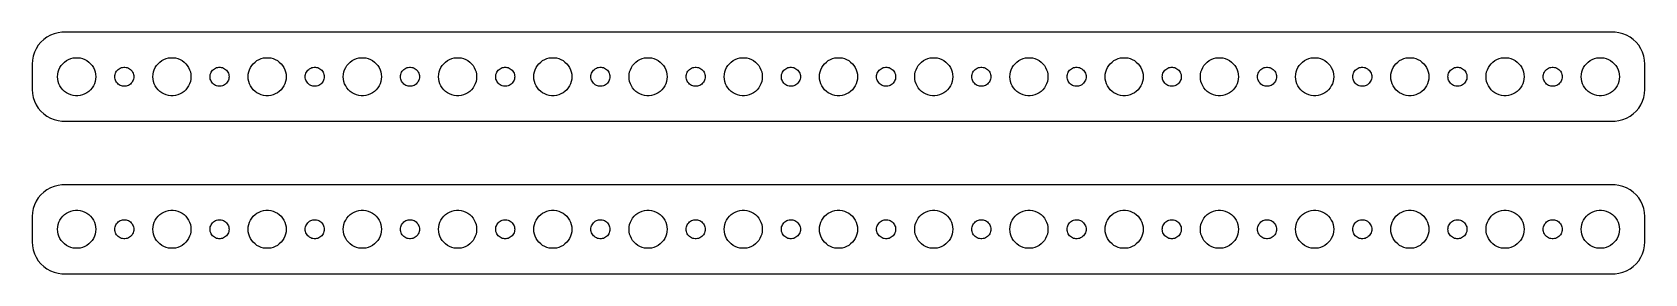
# Model space of a CAD drawing. Header units: metres. Extents: x -127 to 127, y 41 to 79.
import ezdxf

# ---------------------------------------------------------------- set-up
doc = ezdxf.new("R2010")
doc.units = ezdxf.units.M

msp = doc.modelspace()

# ---------------------------------------------------------------- linework, layer by layer
for p, q in [((-123.545, 78.7553), (-124.129, 78.5241)), ((-122.937, 78.9114), (-123.545, 78.7553)), ((-122.314, 78.9901), (-122.937, 78.9114)), ((122.314, 78.9901), (-122.314, 78.9901)), ((122.937, 78.9114), (122.314, 78.9901)), ((123.545, 78.7553), (122.937, 78.9114)), ((124.129, 78.5241), (123.545, 78.7553)), ((-126.382, 76.4088), (-126.649, 75.8406)), ((-126.045, 76.9389), (-126.382, 76.4088)), ((-125.645, 77.4227), (-126.045, 76.9389)), ((-125.187, 77.8526), (-125.645, 77.4227)), ((-124.679, 78.2216), (-125.187, 77.8526)), ((-124.129, 78.5241), (-124.679, 78.2216)), ((124.679, 78.2216), (124.129, 78.5241)), ((125.187, 77.8526), (124.679, 78.2216)), ((125.645, 77.4227), (125.187, 77.8526)), ((126.045, 76.9389), (125.645, 77.4227)), ((126.382, 76.4088), (126.045, 76.9389)), ((126.649, 75.8406), (126.382, 76.4088)), ((-126.961, 74.6267), (-127, 74)), ((-127, 74), (-127, 70)), ((-126.843, 75.2434), (-126.961, 74.6267)), ((-126.649, 75.8406), (-126.843, 75.2434)), ((-122.629, 73.4453), (-122.427, 73.7634)), ((-122.427, 73.7634), (-122.187, 74.0536)), ((-122.187, 74.0536), (-121.912, 74.3115)), ((-121.912, 74.3115), (-121.607, 74.533)), ((-121.607, 74.533), (-121.277, 74.7145)), ((-121.277, 74.7145), (-120.927, 74.8532)), ((-120.927, 74.8532), (-120.562, 74.9469)), ((-120.562, 74.9469), (-120.188, 74.9941)), ((-120.188, 74.9941), (-119.812, 74.9941)), ((-119.812, 74.9941), (-119.438, 74.9469)), ((-119.438, 74.9469), (-119.073, 74.8532)), ((-119.073, 74.8532), (-118.723, 74.7145)), ((-118.723, 74.7145), (-118.393, 74.533)), ((-118.393, 74.533), (-118.088, 74.3115)), ((-118.088, 74.3115), (-117.813, 74.0536)), ((-117.813, 74.0536), (-117.573, 73.7634)), ((-117.573, 73.7634), (-117.371, 73.4453)), ((-107.629, 73.4453), (-107.427, 73.7634)), ((-107.427, 73.7634), (-107.187, 74.0536)), ((-107.187, 74.0536), (-106.912, 74.3115)), ((-106.912, 74.3115), (-106.607, 74.533)), ((-106.607, 74.533), (-106.277, 74.7145)), ((-106.277, 74.7145), (-105.927, 74.8532)), ((-105.927, 74.8532), (-105.562, 74.9469)), ((-105.562, 74.9469), (-105.188, 74.9941)), ((-105.188, 74.9941), (-104.812, 74.9941)), ((-104.812, 74.9941), (-104.438, 74.9469)), ((-104.438, 74.9469), (-104.073, 74.8532)), ((-104.073, 74.8532), (-103.723, 74.7145)), ((-103.723, 74.7145), (-103.393, 74.533)), ((-103.393, 74.533), (-103.088, 74.3115)), ((-103.088, 74.3115), (-102.813, 74.0536)), ((-102.813, 74.0536), (-102.573, 73.7634)), ((-102.573, 73.7634), (-102.371, 73.4453)), ((-92.6289, 73.4453), (-92.427, 73.7634)), ((-92.427, 73.7634), (-92.1869, 74.0536)), ((-92.1869, 74.0536), (-91.9123, 74.3115)), ((-91.9123, 74.3115), (-91.6075, 74.533)), ((-91.6075, 74.533), (-91.2773, 74.7145)), ((-91.2773, 74.7145), (-90.927, 74.8532)), ((-90.927, 74.8532), (-90.5621, 74.9469)), ((-90.5621, 74.9469), (-90.1884, 74.9941)), ((-90.1884, 74.9941), (-89.8116, 74.9941)), ((-89.8116, 74.9941), (-89.4379, 74.9469)), ((-89.4379, 74.9469), (-89.073, 74.8532)), ((-89.073, 74.8532), (-88.7227, 74.7145)), ((-88.7227, 74.7145), (-88.3925, 74.533)), ((-88.3925, 74.533), (-88.0877, 74.3115)), ((-88.0877, 74.3115), (-87.8131, 74.0536)), ((-87.8131, 74.0536), (-87.573, 73.7634)), ((-87.573, 73.7634), (-87.3711, 73.4453)), ((-77.6289, 73.4453), (-77.427, 73.7634)), ((-77.427, 73.7634), (-77.1869, 74.0536)), ((-77.1869, 74.0536), (-76.9123, 74.3115)), ((-76.9123, 74.3115), (-76.6075, 74.533)), ((-76.6075, 74.533), (-76.2773, 74.7145)), ((-76.2773, 74.7145), (-75.927, 74.8532)), ((-75.927, 74.8532), (-75.5621, 74.9469)), ((-75.5621, 74.9469), (-75.1884, 74.9941)), ((-75.1884, 74.9941), (-74.8116, 74.9941)), ((-74.8116, 74.9941), (-74.4379, 74.9469)), ((-74.4379, 74.9469), (-74.073, 74.8532)), ((-74.073, 74.8532), (-73.7227, 74.7145)), ((-73.7227, 74.7145), (-73.3925, 74.533)), ((-73.3925, 74.533), (-73.0877, 74.3115)), ((-73.0877, 74.3115), (-72.8131, 74.0536)), ((-72.8131, 74.0536), (-72.573, 73.7634)), ((-72.573, 73.7634), (-72.3711, 73.4453)), ((-62.6289, 73.4453), (-62.427, 73.7634)), ((-62.427, 73.7634), (-62.1869, 74.0536)), ((-62.1869, 74.0536), (-61.9123, 74.3115)), ((-61.9123, 74.3115), (-61.6075, 74.533)), ((-61.6075, 74.533), (-61.2773, 74.7145)), ((-61.2773, 74.7145), (-60.927, 74.8532)), ((-60.927, 74.8532), (-60.5621, 74.9469)), ((-60.5621, 74.9469), (-60.1884, 74.9941)), ((-60.1884, 74.9941), (-59.8116, 74.9941)), ((-59.8116, 74.9941), (-59.4379, 74.9469)), ((-59.4379, 74.9469), (-59.0729, 74.8532)), ((-59.0729, 74.8532), (-58.7227, 74.7145)), ((-58.7227, 74.7145), (-58.3925, 74.533)), ((-58.3925, 74.533), (-58.0877, 74.3115)), ((-58.0877, 74.3115), (-57.8131, 74.0536)), ((-57.8131, 74.0536), (-57.5729, 73.7634)), ((-57.5729, 73.7634), (-57.3711, 73.4453)), ((-47.6289, 73.4453), (-47.427, 73.7634)), ((-47.427, 73.7634), (-47.1869, 74.0536)), ((-47.1869, 74.0536), (-46.9123, 74.3115)), ((-46.9123, 74.3115), (-46.6075, 74.533)), ((-46.6075, 74.533), (-46.2773, 74.7145)), ((-46.2773, 74.7145), (-45.927, 74.8532)), ((-45.927, 74.8532), (-45.5621, 74.9469)), ((-45.5621, 74.9469), (-45.1884, 74.9941)), ((-45.1884, 74.9941), (-44.8116, 74.9941)), ((-44.8116, 74.9941), (-44.4379, 74.9469)), ((-44.4379, 74.9469), (-44.0729, 74.8532)), ((-44.0729, 74.8532), (-43.7227, 74.7145)), ((-43.7227, 74.7145), (-43.3925, 74.533)), ((-43.3925, 74.533), (-43.0877, 74.3115)), ((-43.0877, 74.3115), (-42.8131, 74.0536)), ((-42.8131, 74.0536), (-42.5729, 73.7634)), ((-42.5729, 73.7634), (-42.3711, 73.4453)), ((-32.6289, 73.4453), (-32.427, 73.7634)), ((-32.427, 73.7634), (-32.1869, 74.0536)), ((-32.1869, 74.0536), (-31.9123, 74.3115)), ((-31.9123, 74.3115), (-31.6075, 74.533)), ((-31.6075, 74.533), (-31.2773, 74.7145)), ((-31.2773, 74.7145), (-30.927, 74.8532)), ((-30.927, 74.8532), (-30.5621, 74.9469)), ((-30.5621, 74.9469), (-30.1884, 74.9941)), ((-30.1884, 74.9941), (-29.8116, 74.9941)), ((-29.8116, 74.9941), (-29.4379, 74.9469)), ((-29.4379, 74.9469), (-29.0729, 74.8532)), ((-29.0729, 74.8532), (-28.7227, 74.7145)), ((-28.7227, 74.7145), (-28.3925, 74.533)), ((-28.3925, 74.533), (-28.0877, 74.3115)), ((-28.0877, 74.3115), (-27.8131, 74.0536)), ((-27.8131, 74.0536), (-27.5729, 73.7634)), ((-27.5729, 73.7634), (-27.3711, 73.4453)), ((-17.6289, 73.4453), (-17.427, 73.7634)), ((-17.427, 73.7634), (-17.1869, 74.0536)), ((-17.1869, 74.0536), (-16.9123, 74.3115)), ((-16.9123, 74.3115), (-16.6075, 74.533)), ((-16.6075, 74.533), (-16.2773, 74.7145)), ((-16.2773, 74.7145), (-15.927, 74.8532)), ((-15.927, 74.8532), (-15.5621, 74.9469)), ((-15.5621, 74.9469), (-15.1884, 74.9941)), ((-15.1884, 74.9941), (-14.8116, 74.9941)), ((-14.8116, 74.9941), (-14.4379, 74.9469)), ((-14.4379, 74.9469), (-14.0729, 74.8532)), ((-14.0729, 74.8532), (-13.7227, 74.7145)), ((-13.7227, 74.7145), (-13.3925, 74.533)), ((-13.3925, 74.533), (-13.0877, 74.3115)), ((-13.0877, 74.3115), (-12.8131, 74.0536)), ((-12.8131, 74.0536), (-12.5729, 73.7634)), ((-12.5729, 73.7634), (-12.3711, 73.4453)), ((-2.62891, 73.4453), (-2.42705, 73.7634)), ((-2.42705, 73.7634), (-2.1869, 74.0536)), ((-2.1869, 74.0536), (-1.91226, 74.3115)), ((-1.91226, 74.3115), (-1.60747, 74.533)), ((-1.60747, 74.533), (-1.27733, 74.7145)), ((-1.27733, 74.7145), (-0.92705, 74.8532)), ((-0.92705, 74.8532), (-0.56213, 74.9469)), ((-0.56213, 74.9469), (-0.18837, 74.9941)), ((-0.18837, 74.9941), (0.18837, 74.9941)), ((0.18837, 74.9941), (0.56213, 74.9469)), ((0.56213, 74.9469), (0.92705, 74.8532)), ((0.92705, 74.8532), (1.27733, 74.7145)), ((1.27733, 74.7145), (1.60747, 74.533)), ((1.60747, 74.533), (1.91226, 74.3115)), ((1.91226, 74.3115), (2.1869, 74.0536)), ((2.1869, 74.0536), (2.42705, 73.7634)), ((2.42705, 73.7634), (2.62891, 73.4453)), ((12.3711, 73.4453), (12.5729, 73.7634)), ((12.5729, 73.7634), (12.8131, 74.0536)), ((12.8131, 74.0536), (13.0877, 74.3115)), ((13.0877, 74.3115), (13.3925, 74.533)), ((13.3925, 74.533), (13.7227, 74.7145)), ((13.7227, 74.7145), (14.0729, 74.8532)), ((14.0729, 74.8532), (14.4379, 74.9469)), ((14.4379, 74.9469), (14.8116, 74.9941)), ((14.8116, 74.9941), (15.1884, 74.9941)), ((15.1884, 74.9941), (15.5621, 74.9469)), ((15.5621, 74.9469), (15.927, 74.8532)), ((15.927, 74.8532), (16.2773, 74.7145)), ((16.2773, 74.7145), (16.6075, 74.533)), ((16.6075, 74.533), (16.9123, 74.3115)), ((16.9123, 74.3115), (17.1869, 74.0536)), ((17.1869, 74.0536), (17.427, 73.7634)), ((17.427, 73.7634), (17.6289, 73.4453)), ((27.3711, 73.4453), (27.5729, 73.7634)), ((27.5729, 73.7634), (27.8131, 74.0536)), ((27.8131, 74.0536), (28.0877, 74.3115)), ((28.0877, 74.3115), (28.3925, 74.533)), ((28.3925, 74.533), (28.7227, 74.7145)), ((28.7227, 74.7145), (29.0729, 74.8532)), ((29.0729, 74.8532), (29.4379, 74.9469)), ((29.4379, 74.9469), (29.8116, 74.9941)), ((29.8116, 74.9941), (30.1884, 74.9941)), ((30.1884, 74.9941), (30.5621, 74.9469)), ((30.5621, 74.9469), (30.927, 74.8532)), ((30.927, 74.8532), (31.2773, 74.7145)), ((31.2773, 74.7145), (31.6075, 74.533)), ((31.6075, 74.533), (31.9123, 74.3115)), ((31.9123, 74.3115), (32.1869, 74.0536)), ((32.1869, 74.0536), (32.427, 73.7634)), ((32.427, 73.7634), (32.6289, 73.4453)), ((42.3711, 73.4453), (42.5729, 73.7634)), ((42.5729, 73.7634), (42.8131, 74.0536)), ((42.8131, 74.0536), (43.0877, 74.3115)), ((43.0877, 74.3115), (43.3925, 74.533)), ((43.3925, 74.533), (43.7227, 74.7145)), ((43.7227, 74.7145), (44.0729, 74.8532)), ((44.0729, 74.8532), (44.4379, 74.9469)), ((44.4379, 74.9469), (44.8116, 74.9941)), ((44.8116, 74.9941), (45.1884, 74.9941)), ((45.1884, 74.9941), (45.5621, 74.9469)), ((45.5621, 74.9469), (45.927, 74.8532)), ((45.927, 74.8532), (46.2773, 74.7145)), ((46.2773, 74.7145), (46.6075, 74.533)), ((46.6075, 74.533), (46.9123, 74.3115)), ((46.9123, 74.3115), (47.1869, 74.0536)), ((47.1869, 74.0536), (47.427, 73.7634)), ((47.427, 73.7634), (47.6289, 73.4453)), ((57.3711, 73.4453), (57.5729, 73.7634)), ((57.5729, 73.7634), (57.8131, 74.0536)), ((57.8131, 74.0536), (58.0877, 74.3115)), ((58.0877, 74.3115), (58.3925, 74.533)), ((58.3925, 74.533), (58.7227, 74.7145)), ((58.7227, 74.7145), (59.0729, 74.8532)), ((59.0729, 74.8532), (59.4379, 74.9469)), ((59.4379, 74.9469), (59.8116, 74.9941)), ((59.8116, 74.9941), (60.1884, 74.9941)), ((60.1884, 74.9941), (60.5621, 74.9469)), ((60.5621, 74.9469), (60.927, 74.8532)), ((60.927, 74.8532), (61.2773, 74.7145)), ((61.2773, 74.7145), (61.6075, 74.533)), ((61.6075, 74.533), (61.9123, 74.3115)), ((61.9123, 74.3115), (62.1869, 74.0536)), ((62.1869, 74.0536), (62.427, 73.7634)), ((62.427, 73.7634), (62.6289, 73.4453)), ((72.3711, 73.4453), (72.573, 73.7634)), ((72.573, 73.7634), (72.8131, 74.0536)), ((72.8131, 74.0536), (73.0877, 74.3115)), ((73.0877, 74.3115), (73.3925, 74.533)), ((73.3925, 74.533), (73.7227, 74.7145)), ((73.7227, 74.7145), (74.073, 74.8532)), ((74.073, 74.8532), (74.4379, 74.9469)), ((74.4379, 74.9469), (74.8116, 74.9941)), ((74.8116, 74.9941), (75.1884, 74.9941)), ((75.1884, 74.9941), (75.5621, 74.9469)), ((75.5621, 74.9469), (75.927, 74.8532)), ((75.927, 74.8532), (76.2773, 74.7145)), ((76.2773, 74.7145), (76.6075, 74.533)), ((76.6075, 74.533), (76.9123, 74.3115)), ((76.9123, 74.3115), (77.1869, 74.0536)), ((77.1869, 74.0536), (77.427, 73.7634)), ((77.427, 73.7634), (77.6289, 73.4453)), ((87.3711, 73.4453), (87.573, 73.7634)), ((87.573, 73.7634), (87.8131, 74.0536)), ((87.8131, 74.0536), (88.0877, 74.3115)), ((88.0877, 74.3115), (88.3925, 74.533)), ((88.3925, 74.533), (88.7227, 74.7145)), ((88.7227, 74.7145), (89.073, 74.8532)), ((89.073, 74.8532), (89.4379, 74.9469)), ((89.4379, 74.9469), (89.8116, 74.9941)), ((89.8116, 74.9941), (90.1884, 74.9941)), ((90.1884, 74.9941), (90.5621, 74.9469)), ((90.5621, 74.9469), (90.927, 74.8532)), ((90.927, 74.8532), (91.2773, 74.7145)), ((91.2773, 74.7145), (91.6075, 74.533)), ((91.6075, 74.533), (91.9123, 74.3115)), ((91.9123, 74.3115), (92.1869, 74.0536)), ((92.1869, 74.0536), (92.427, 73.7634)), ((92.427, 73.7634), (92.6289, 73.4453)), ((102.371, 73.4453), (102.573, 73.7634)), ((102.573, 73.7634), (102.813, 74.0536)), ((102.813, 74.0536), (103.088, 74.3115)), ((103.088, 74.3115), (103.393, 74.533)), ((103.393, 74.533), (103.723, 74.7145)), ((103.723, 74.7145), (104.073, 74.8532)), ((104.073, 74.8532), (104.438, 74.9469)), ((104.438, 74.9469), (104.812, 74.9941)), ((104.812, 74.9941), (105.188, 74.9941)), ((105.188, 74.9941), (105.562, 74.9469)), ((105.562, 74.9469), (105.927, 74.8532)), ((105.927, 74.8532), (106.277, 74.7145)), ((106.277, 74.7145), (106.607, 74.533)), ((106.607, 74.533), (106.912, 74.3115)), ((106.912, 74.3115), (107.187, 74.0536)), ((107.187, 74.0536), (107.427, 73.7634)), ((107.427, 73.7634), (107.629, 73.4453)), ((117.371, 73.4453), (117.573, 73.7634)), ((117.573, 73.7634), (117.813, 74.0536)), ((117.813, 74.0536), (118.088, 74.3115)), ((118.088, 74.3115), (118.393, 74.533)), ((118.393, 74.533), (118.723, 74.7145)), ((118.723, 74.7145), (119.073, 74.8532)), ((119.073, 74.8532), (119.438, 74.9469)), ((119.438, 74.9469), (119.812, 74.9941)), ((119.812, 74.9941), (120.188, 74.9941)), ((120.188, 74.9941), (120.562, 74.9469)), ((120.562, 74.9469), (120.927, 74.8532)), ((120.927, 74.8532), (121.277, 74.7145)), ((121.277, 74.7145), (121.607, 74.533)), ((121.607, 74.533), (121.912, 74.3115)), ((121.912, 74.3115), (122.187, 74.0536)), ((122.187, 74.0536), (122.427, 73.7634)), ((122.427, 73.7634), (122.629, 73.4453)), ((126.843, 75.2434), (126.649, 75.8406)), ((126.961, 74.6267), (126.843, 75.2434)), ((127, 74), (126.961, 74.6267)), ((127, 70), (127, 74)), ((-123, 72), (-122.976, 72.376)), ((-122.976, 71.624), (-123, 72)), ((-122.976, 72.376), (-122.906, 72.7461)), ((-122.906, 71.2539), (-122.976, 71.624)), ((-122.906, 72.7461), (-122.789, 73.1044)), ((-122.789, 70.8956), (-122.906, 71.2539)), ((-122.789, 73.1044), (-122.629, 73.4453)), ((-117.371, 73.4453), (-117.211, 73.1044)), ((-117.211, 73.1044), (-117.094, 72.7461)), ((-117.094, 71.2539), (-117.211, 70.8956)), ((-117.094, 72.7461), (-117.024, 72.376)), ((-117.024, 71.624), (-117.094, 71.2539)), ((-117.024, 72.376), (-117, 72)), ((-117, 72), (-117.024, 71.624)), ((-114, 72), (-113.988, 72.188)), ((-113.988, 71.812), (-114, 72)), ((-113.988, 72.188), (-113.953, 72.373)), ((-113.953, 71.627), (-113.988, 71.812)), ((-113.953, 72.373), (-113.895, 72.5522)), ((-113.895, 71.4478), (-113.953, 71.627)), ((-113.895, 72.5522), (-113.814, 72.7226)), ((-113.814, 71.2774), (-113.895, 71.4478)), ((-113.814, 72.7226), (-113.714, 72.8817)), ((-113.714, 71.1183), (-113.814, 71.2774)), ((-113.714, 72.8817), (-113.593, 73.0268)), ((-113.593, 73.0268), (-113.456, 73.1558)), ((-113.456, 73.1558), (-113.304, 73.2665)), ((-113.304, 73.2665), (-113.139, 73.3572)), ((-113.139, 73.3572), (-112.964, 73.4266)), ((-112.964, 73.4266), (-112.781, 73.4734)), ((-112.781, 73.4734), (-112.594, 73.497)), ((-112.594, 73.497), (-112.406, 73.497)), ((-112.406, 73.497), (-112.219, 73.4734)), ((-112.219, 73.4734), (-112.036, 73.4266)), ((-112.036, 73.4266), (-111.861, 73.3572)), ((-111.861, 73.3572), (-111.696, 73.2665)), ((-111.696, 73.2665), (-111.544, 73.1558)), ((-111.544, 73.1558), (-111.407, 73.0268)), ((-111.407, 73.0268), (-111.286, 72.8817)), ((-111.286, 72.8817), (-111.186, 72.7226)), ((-111.186, 71.2774), (-111.286, 71.1183)), ((-111.186, 72.7226), (-111.105, 72.5522)), ((-111.105, 71.4478), (-111.186, 71.2774)), ((-111.105, 72.5522), (-111.047, 72.373)), ((-111.047, 71.627), (-111.105, 71.4478)), ((-111.047, 72.373), (-111.012, 72.188)), ((-111.012, 71.812), (-111.047, 71.627)), ((-111.012, 72.188), (-111, 72)), ((-111, 72), (-111.012, 71.812)), ((-108, 72), (-107.976, 72.376)), ((-107.976, 71.624), (-108, 72)), ((-107.976, 72.376), (-107.906, 72.7461)), ((-107.906, 71.2539), (-107.976, 71.624)), ((-107.906, 72.7461), (-107.789, 73.1044)), ((-107.789, 70.8956), (-107.906, 71.2539)), ((-107.789, 73.1044), (-107.629, 73.4453)), ((-102.371, 73.4453), (-102.211, 73.1044)), ((-102.211, 73.1044), (-102.094, 72.7461)), ((-102.094, 71.2539), (-102.211, 70.8956)), ((-102.094, 72.7461), (-102.024, 72.376)), ((-102.024, 71.624), (-102.094, 71.2539)), ((-102.024, 72.376), (-102, 72)), ((-102, 72), (-102.024, 71.624)), ((-99, 72), (-98.9882, 72.188)), ((-98.9882, 71.812), (-99, 72)), ((-98.9882, 72.188), (-98.9529, 72.373)), ((-98.9529, 71.627), (-98.9882, 71.812)), ((-98.9529, 72.373), (-98.8947, 72.5522)), ((-98.8947, 71.4478), (-98.9529, 71.627)), ((-98.8947, 72.5522), (-98.8145, 72.7226)), ((-98.8145, 71.2774), (-98.8947, 71.4478)), ((-98.8145, 72.7226), (-98.7135, 72.8817)), ((-98.7135, 71.1183), (-98.8145, 71.2774)), ((-98.7135, 72.8817), (-98.5934, 73.0268)), ((-98.5934, 73.0268), (-98.4561, 73.1558)), ((-98.4561, 73.1558), (-98.3037, 73.2665)), ((-98.3037, 73.2665), (-98.1387, 73.3572)), ((-98.1387, 73.3572), (-97.9635, 73.4266)), ((-97.9635, 73.4266), (-97.7811, 73.4734)), ((-97.7811, 73.4734), (-97.5942, 73.497)), ((-97.5942, 73.497), (-97.4058, 73.497)), ((-97.4058, 73.497), (-97.2189, 73.4734)), ((-97.2189, 73.4734), (-97.0365, 73.4266)), ((-97.0365, 73.4266), (-96.8613, 73.3572)), ((-96.8613, 73.3572), (-96.6963, 73.2665)), ((-96.6963, 73.2665), (-96.5439, 73.1558)), ((-96.5439, 73.1558), (-96.4065, 73.0268)), ((-96.4065, 73.0268), (-96.2865, 72.8817)), ((-96.2865, 72.8817), (-96.1855, 72.7226)), ((-96.1855, 71.2774), (-96.2865, 71.1183)), ((-96.1855, 72.7226), (-96.1053, 72.5522)), ((-96.1053, 71.4478), (-96.1855, 71.2774)), ((-96.1053, 72.5522), (-96.0471, 72.373)), ((-96.0471, 71.627), (-96.1053, 71.4478)), ((-96.0471, 72.373), (-96.0118, 72.188)), ((-96.0118, 71.812), (-96.0471, 71.627)), ((-96.0118, 72.188), (-96, 72)), ((-96, 72), (-96.0118, 71.812)), ((-93, 72), (-92.9763, 72.376)), ((-92.9763, 71.624), (-93, 72)), ((-92.9763, 72.376), (-92.9057, 72.7461)), ((-92.9057, 71.2539), (-92.9763, 71.624)), ((-92.9057, 72.7461), (-92.7893, 73.1044)), ((-92.7893, 70.8956), (-92.9057, 71.2539)), ((-92.7893, 73.1044), (-92.6289, 73.4453)), ((-87.3711, 73.4453), (-87.2107, 73.1044)), ((-87.2107, 73.1044), (-87.0943, 72.7461)), ((-87.0943, 71.2539), (-87.2107, 70.8956)), ((-87.0943, 72.7461), (-87.0237, 72.376)), ((-87.0237, 71.624), (-87.0943, 71.2539)), ((-87.0237, 72.376), (-87, 72)), ((-87, 72), (-87.0237, 71.624)), ((-84, 72), (-83.9882, 72.188)), ((-83.9882, 71.812), (-84, 72)), ((-83.9882, 72.188), (-83.9529, 72.373)), ((-83.9529, 71.627), (-83.9882, 71.812)), ((-83.9529, 72.373), (-83.8947, 72.5522)), ((-83.8947, 71.4478), (-83.9529, 71.627)), ((-83.8947, 72.5522), (-83.8145, 72.7226)), ((-83.8145, 71.2774), (-83.8947, 71.4478)), ((-83.8145, 72.7226), (-83.7135, 72.8817)), ((-83.7135, 71.1183), (-83.8145, 71.2774)), ((-83.7135, 72.8817), (-83.5934, 73.0268)), ((-83.5934, 73.0268), (-83.4561, 73.1558)), ((-83.4561, 73.1558), (-83.3037, 73.2665)), ((-83.3037, 73.2665), (-83.1387, 73.3572)), ((-83.1387, 73.3572), (-82.9635, 73.4266)), ((-82.9635, 73.4266), (-82.7811, 73.4734)), ((-82.7811, 73.4734), (-82.5942, 73.497)), ((-82.5942, 73.497), (-82.4058, 73.497)), ((-82.4058, 73.497), (-82.2189, 73.4734)), ((-82.2189, 73.4734), (-82.0365, 73.4266)), ((-82.0365, 73.4266), (-81.8613, 73.3572)), ((-81.8613, 73.3572), (-81.6963, 73.2665)), ((-81.6963, 73.2665), (-81.5439, 73.1558)), ((-81.5439, 73.1558), (-81.4065, 73.0268)), ((-81.4065, 73.0268), (-81.2865, 72.8817)), ((-81.2865, 72.8817), (-81.1855, 72.7226)), ((-81.1855, 71.2774), (-81.2865, 71.1183)), ((-81.1855, 72.7226), (-81.1053, 72.5522)), ((-81.1053, 71.4478), (-81.1855, 71.2774)), ((-81.1053, 72.5522), (-81.0471, 72.373)), ((-81.0471, 71.627), (-81.1053, 71.4478)), ((-81.0471, 72.373), (-81.0118, 72.188)), ((-81.0118, 71.812), (-81.0471, 71.627)), ((-81.0118, 72.188), (-81, 72)), ((-81, 72), (-81.0118, 71.812)), ((-78, 72), (-77.9763, 72.376)), ((-77.9763, 71.624), (-78, 72)), ((-77.9763, 72.376), (-77.9057, 72.7461)), ((-77.9057, 71.2539), (-77.9763, 71.624)), ((-77.9057, 72.7461), (-77.7893, 73.1044)), ((-77.7893, 70.8956), (-77.9057, 71.2539)), ((-77.7893, 73.1044), (-77.6289, 73.4453)), ((-72.3711, 73.4453), (-72.2107, 73.1044)), ((-72.2107, 73.1044), (-72.0943, 72.7461)), ((-72.0943, 71.2539), (-72.2107, 70.8956)), ((-72.0943, 72.7461), (-72.0237, 72.376)), ((-72.0237, 71.624), (-72.0943, 71.2539)), ((-72.0237, 72.376), (-72, 72)), ((-72, 72), (-72.0237, 71.624)), ((-69, 72), (-68.9882, 72.188)), ((-68.9882, 71.812), (-69, 72)), ((-68.9882, 72.188), (-68.9529, 72.373)), ((-68.9529, 71.627), (-68.9882, 71.812)), ((-68.9529, 72.373), (-68.8947, 72.5522)), ((-68.8947, 71.4478), (-68.9529, 71.627)), ((-68.8947, 72.5522), (-68.8145, 72.7226)), ((-68.8145, 71.2774), (-68.8947, 71.4478)), ((-68.8145, 72.7226), (-68.7135, 72.8817)), ((-68.7135, 71.1183), (-68.8145, 71.2774)), ((-68.7135, 72.8817), (-68.5934, 73.0268)), ((-68.5934, 73.0268), (-68.4561, 73.1558)), ((-68.4561, 73.1558), (-68.3037, 73.2665)), ((-68.3037, 73.2665), (-68.1387, 73.3572)), ((-68.1387, 73.3572), (-67.9635, 73.4266)), ((-67.9635, 73.4266), (-67.7811, 73.4734)), ((-67.7811, 73.4734), (-67.5942, 73.497)), ((-67.5942, 73.497), (-67.4058, 73.497)), ((-67.4058, 73.497), (-67.2189, 73.4734)), ((-67.2189, 73.4734), (-67.0365, 73.4266)), ((-67.0365, 73.4266), (-66.8613, 73.3572)), ((-66.8613, 73.3572), (-66.6963, 73.2665)), ((-66.6963, 73.2665), (-66.5439, 73.1558)), ((-66.5439, 73.1558), (-66.4065, 73.0268)), ((-66.4065, 73.0268), (-66.2865, 72.8817)), ((-66.2865, 72.8817), (-66.1855, 72.7226)), ((-66.1855, 71.2774), (-66.2865, 71.1183)), ((-66.1855, 72.7226), (-66.1053, 72.5522)), ((-66.1053, 71.4478), (-66.1855, 71.2774)), ((-66.1053, 72.5522), (-66.0471, 72.373)), ((-66.0471, 71.627), (-66.1053, 71.4478)), ((-66.0471, 72.373), (-66.0118, 72.188)), ((-66.0118, 71.812), (-66.0471, 71.627)), ((-66.0118, 72.188), (-66, 72)), ((-66, 72), (-66.0118, 71.812)), ((-63, 72), (-62.9763, 72.376)), ((-62.9763, 71.624), (-63, 72)), ((-62.9763, 72.376), (-62.9057, 72.7461)), ((-62.9057, 71.2539), (-62.9763, 71.624)), ((-62.9057, 72.7461), (-62.7893, 73.1044)), ((-62.7893, 70.8956), (-62.9057, 71.2539)), ((-62.7893, 73.1044), (-62.6289, 73.4453)), ((-57.3711, 73.4453), (-57.2107, 73.1044)), ((-57.2107, 73.1044), (-57.0942, 72.7461)), ((-57.0942, 71.2539), (-57.2107, 70.8956)), ((-57.0942, 72.7461), (-57.0237, 72.376)), ((-57.0237, 71.624), (-57.0942, 71.2539)), ((-57.0237, 72.376), (-57, 72)), ((-57, 72), (-57.0237, 71.624)), ((-54, 72), (-53.9882, 72.188)), ((-53.9882, 71.812), (-54, 72)), ((-53.9882, 72.188), (-53.9529, 72.373)), ((-53.9529, 71.627), (-53.9882, 71.812)), ((-53.9529, 72.373), (-53.8947, 72.5522)), ((-53.8947, 71.4478), (-53.9529, 71.627)), ((-53.8947, 72.5522), (-53.8145, 72.7226)), ((-53.8145, 71.2774), (-53.8947, 71.4478)), ((-53.8145, 72.7226), (-53.7135, 72.8817)), ((-53.7135, 71.1183), (-53.8145, 71.2774)), ((-53.7135, 72.8817), (-53.5934, 73.0268)), ((-53.5934, 73.0268), (-53.4561, 73.1558)), ((-53.4561, 73.1558), (-53.3037, 73.2665)), ((-53.3037, 73.2665), (-53.1387, 73.3572)), ((-53.1387, 73.3572), (-52.9635, 73.4266)), ((-52.9635, 73.4266), (-52.7811, 73.4734)), ((-52.7811, 73.4734), (-52.5942, 73.497)), ((-52.5942, 73.497), (-52.4058, 73.497)), ((-52.4058, 73.497), (-52.2189, 73.4734)), ((-52.2189, 73.4734), (-52.0365, 73.4266)), ((-52.0365, 73.4266), (-51.8613, 73.3572)), ((-51.8613, 73.3572), (-51.6963, 73.2665)), ((-51.6963, 73.2665), (-51.5439, 73.1558)), ((-51.5439, 73.1558), (-51.4065, 73.0268)), ((-51.4065, 73.0268), (-51.2865, 72.8817)), ((-51.2865, 72.8817), (-51.1855, 72.7226)), ((-51.1855, 71.2774), (-51.2865, 71.1183)), ((-51.1855, 72.7226), (-51.1053, 72.5522)), ((-51.1053, 71.4478), (-51.1855, 71.2774)), ((-51.1053, 72.5522), (-51.0471, 72.373)), ((-51.0471, 71.627), (-51.1053, 71.4478)), ((-51.0471, 72.373), (-51.0118, 72.188)), ((-51.0118, 71.812), (-51.0471, 71.627)), ((-51.0118, 72.188), (-51, 72)), ((-51, 72), (-51.0118, 71.812)), ((-48, 72), (-47.9763, 72.376)), ((-47.9763, 71.624), (-48, 72)), ((-47.9763, 72.376), (-47.9057, 72.7461)), ((-47.9057, 71.2539), (-47.9763, 71.624)), ((-47.9057, 72.7461), (-47.7893, 73.1044)), ((-47.7893, 70.8956), (-47.9057, 71.2539)), ((-47.7893, 73.1044), (-47.6289, 73.4453)), ((-42.3711, 73.4453), (-42.2107, 73.1044)), ((-42.2107, 73.1044), (-42.0942, 72.7461)), ((-42.0942, 71.2539), (-42.2107, 70.8956)), ((-42.0942, 72.7461), (-42.0237, 72.376)), ((-42.0237, 71.624), (-42.0942, 71.2539)), ((-42.0237, 72.376), (-42, 72)), ((-42, 72), (-42.0237, 71.624)), ((-39, 72), (-38.9882, 72.188)), ((-38.9882, 71.812), (-39, 72)), ((-38.9882, 72.188), (-38.9529, 72.373)), ((-38.9529, 71.627), (-38.9882, 71.812)), ((-38.9529, 72.373), (-38.8947, 72.5522)), ((-38.8947, 71.4478), (-38.9529, 71.627)), ((-38.8947, 72.5522), (-38.8145, 72.7226)), ((-38.8145, 71.2774), (-38.8947, 71.4478)), ((-38.8145, 72.7226), (-38.7135, 72.8817)), ((-38.7135, 71.1183), (-38.8145, 71.2774)), ((-38.7135, 72.8817), (-38.5934, 73.0268)), ((-38.5934, 73.0268), (-38.4561, 73.1558)), ((-38.4561, 73.1558), (-38.3037, 73.2665)), ((-38.3037, 73.2665), (-38.1387, 73.3572)), ((-38.1387, 73.3572), (-37.9635, 73.4266)), ((-37.9635, 73.4266), (-37.7811, 73.4734)), ((-37.7811, 73.4734), (-37.5942, 73.497)), ((-37.5942, 73.497), (-37.4058, 73.497)), ((-37.4058, 73.497), (-37.2189, 73.4734)), ((-37.2189, 73.4734), (-37.0365, 73.4266)), ((-37.0365, 73.4266), (-36.8613, 73.3572)), ((-36.8613, 73.3572), (-36.6963, 73.2665)), ((-36.6963, 73.2665), (-36.5439, 73.1558)), ((-36.5439, 73.1558), (-36.4065, 73.0268)), ((-36.4065, 73.0268), (-36.2865, 72.8817)), ((-36.2865, 72.8817), (-36.1855, 72.7226)), ((-36.1855, 71.2774), (-36.2865, 71.1183)), ((-36.1855, 72.7226), (-36.1053, 72.5522)), ((-36.1053, 71.4478), (-36.1855, 71.2774)), ((-36.1053, 72.5522), (-36.0471, 72.373)), ((-36.0471, 71.627), (-36.1053, 71.4478)), ((-36.0471, 72.373), (-36.0118, 72.188)), ((-36.0118, 71.812), (-36.0471, 71.627)), ((-36.0118, 72.188), (-36, 72)), ((-36, 72), (-36.0118, 71.812)), ((-33, 72), (-32.9763, 72.376)), ((-32.9763, 71.624), (-33, 72)), ((-32.9763, 72.376), (-32.9057, 72.7461)), ((-32.9057, 71.2539), (-32.9763, 71.624)), ((-32.9057, 72.7461), (-32.7893, 73.1044)), ((-32.7893, 70.8956), (-32.9057, 71.2539)), ((-32.7893, 73.1044), (-32.6289, 73.4453)), ((-27.3711, 73.4453), (-27.2107, 73.1044)), ((-27.2107, 73.1044), (-27.0942, 72.7461)), ((-27.0942, 71.2539), (-27.2107, 70.8956)), ((-27.0942, 72.7461), (-27.0237, 72.376)), ((-27.0237, 71.624), (-27.0942, 71.2539)), ((-27.0237, 72.376), (-27, 72)), ((-27, 72), (-27.0237, 71.624)), ((-24, 72), (-23.9882, 72.188)), ((-23.9882, 71.812), (-24, 72)), ((-23.9882, 72.188), (-23.9529, 72.373)), ((-23.9529, 71.627), (-23.9882, 71.812)), ((-23.9529, 72.373), (-23.8947, 72.5522)), ((-23.8947, 71.4478), (-23.9529, 71.627)), ((-23.8947, 72.5522), (-23.8145, 72.7226)), ((-23.8145, 71.2774), (-23.8947, 71.4478)), ((-23.8145, 72.7226), (-23.7135, 72.8817)), ((-23.7135, 71.1183), (-23.8145, 71.2774)), ((-23.7135, 72.8817), (-23.5934, 73.0268)), ((-23.5934, 73.0268), (-23.4561, 73.1558)), ((-23.4561, 73.1558), (-23.3037, 73.2665)), ((-23.3037, 73.2665), (-23.1387, 73.3572)), ((-23.1387, 73.3572), (-22.9635, 73.4266)), ((-22.9635, 73.4266), (-22.7811, 73.4734)), ((-22.7811, 73.4734), (-22.5942, 73.497)), ((-22.5942, 73.497), (-22.4058, 73.497)), ((-22.4058, 73.497), (-22.2189, 73.4734)), ((-22.2189, 73.4734), (-22.0365, 73.4266)), ((-22.0365, 73.4266), (-21.8613, 73.3572)), ((-21.8613, 73.3572), (-21.6963, 73.2665)), ((-21.6963, 73.2665), (-21.5439, 73.1558)), ((-21.5439, 73.1558), (-21.4065, 73.0268)), ((-21.4065, 73.0268), (-21.2865, 72.8817)), ((-21.2865, 72.8817), (-21.1855, 72.7226)), ((-21.1855, 71.2774), (-21.2865, 71.1183)), ((-21.1855, 72.7226), (-21.1053, 72.5522)), ((-21.1053, 71.4478), (-21.1855, 71.2774)), ((-21.1053, 72.5522), (-21.0471, 72.373)), ((-21.0471, 71.627), (-21.1053, 71.4478)), ((-21.0471, 72.373), (-21.0118, 72.188)), ((-21.0118, 71.812), (-21.0471, 71.627)), ((-21.0118, 72.188), (-21, 72)), ((-21, 72), (-21.0118, 71.812)), ((-18, 72), (-17.9763, 72.376)), ((-17.9763, 71.624), (-18, 72)), ((-17.9763, 72.376), (-17.9057, 72.7461)), ((-17.9057, 71.2539), (-17.9763, 71.624)), ((-17.9057, 72.7461), (-17.7893, 73.1044)), ((-17.7893, 70.8956), (-17.9057, 71.2539)), ((-17.7893, 73.1044), (-17.6289, 73.4453)), ((-12.3711, 73.4453), (-12.2107, 73.1044)), ((-12.2107, 73.1044), (-12.0942, 72.7461)), ((-12.0942, 71.2539), (-12.2107, 70.8956)), ((-12.0942, 72.7461), (-12.0237, 72.376)), ((-12.0237, 71.624), (-12.0942, 71.2539)), ((-12.0237, 72.376), (-12, 72)), ((-12, 72), (-12.0237, 71.624)), ((-9, 72), (-8.98816, 72.188)), ((-8.98816, 71.812), (-9, 72)), ((-8.98816, 72.188), (-8.95287, 72.373)), ((-8.95287, 71.627), (-8.98816, 71.812)), ((-8.95287, 72.373), (-8.89465, 72.5522)), ((-8.89465, 71.4478), (-8.95287, 71.627)), ((-8.89465, 72.5522), (-8.81445, 72.7226)), ((-8.81445, 71.2774), (-8.89465, 71.4478)), ((-8.81445, 72.7226), (-8.71352, 72.8817)), ((-8.71352, 71.1183), (-8.81445, 71.2774)), ((-8.71352, 72.8817), (-8.59344, 73.0268)), ((-8.59344, 73.0268), (-8.45613, 73.1558)), ((-8.45613, 73.1558), (-8.30373, 73.2665)), ((-8.30373, 73.2665), (-8.13866, 73.3572)), ((-8.13866, 73.3572), (-7.96352, 73.4266)), ((-7.96352, 73.4266), (-7.78107, 73.4734)), ((-7.78107, 73.4734), (-7.59418, 73.497)), ((-7.59418, 73.497), (-7.40581, 73.497)), ((-7.40581, 73.497), (-7.21892, 73.4734)), ((-7.21892, 73.4734), (-7.03647, 73.4266)), ((-7.03647, 73.4266), (-6.86133, 73.3572)), ((-6.86133, 73.3572), (-6.69626, 73.2665)), ((-6.69626, 73.2665), (-6.54385, 73.1558)), ((-6.54385, 73.1558), (-6.40654, 73.0268)), ((-6.40654, 73.0268), (-6.28647, 72.8817)), ((-6.28647, 72.8817), (-6.18553, 72.7226)), ((-6.18553, 71.2774), (-6.28647, 71.1183)), ((-6.18553, 72.7226), (-6.10533, 72.5522)), ((-6.10533, 71.4478), (-6.18553, 71.2774)), ((-6.10533, 72.5522), (-6.04712, 72.373)), ((-6.04712, 71.627), (-6.10533, 71.4478)), ((-6.04712, 72.373), (-6.01183, 72.188)), ((-6.01183, 71.812), (-6.04712, 71.627)), ((-6.01183, 72.188), (-6, 72)), ((-6, 72), (-6.01183, 71.812)), ((-3, 72), (-2.97633, 72.376)), ((-2.97633, 71.624), (-3, 72)), ((-2.97633, 72.376), (-2.90575, 72.7461)), ((-2.90575, 71.2539), (-2.97633, 71.624)), ((-2.90575, 72.7461), (-2.78932, 73.1044)), ((-2.78932, 70.8956), (-2.90575, 71.2539)), ((-2.78932, 73.1044), (-2.62891, 73.4453)), ((2.62891, 73.4453), (2.78932, 73.1044)), ((2.78932, 73.1044), (2.90575, 72.7461)), ((2.90575, 71.2539), (2.78932, 70.8956)), ((2.90575, 72.7461), (2.97633, 72.376)), ((2.97633, 71.624), (2.90575, 71.2539)), ((2.97633, 72.376), (3, 72)), ((3, 72), (2.97633, 71.624)), ((6, 72), (6.01183, 72.188)), ((6.01183, 71.812), (6, 72)), ((6.01183, 72.188), (6.04712, 72.373)), ((6.04712, 71.627), (6.01183, 71.812)), ((6.04712, 72.373), (6.10533, 72.5522)), ((6.10533, 71.4478), (6.04712, 71.627)), ((6.10533, 72.5522), (6.18553, 72.7226)), ((6.18553, 71.2774), (6.10533, 71.4478)), ((6.18553, 72.7226), (6.28647, 72.8817)), ((6.28647, 71.1183), (6.18553, 71.2774)), ((6.28647, 72.8817), (6.40654, 73.0268)), ((6.40654, 73.0268), (6.54385, 73.1558)), ((6.54385, 73.1558), (6.69626, 73.2665)), ((6.69626, 73.2665), (6.86133, 73.3572)), ((6.86133, 73.3572), (7.03647, 73.4266)), ((7.03647, 73.4266), (7.21892, 73.4734)), ((7.21892, 73.4734), (7.40581, 73.497)), ((7.40581, 73.497), (7.59418, 73.497)), ((7.59418, 73.497), (7.78107, 73.4734)), ((7.78107, 73.4734), (7.96352, 73.4266)), ((7.96352, 73.4266), (8.13866, 73.3572)), ((8.13866, 73.3572), (8.30373, 73.2665)), ((8.30373, 73.2665), (8.45613, 73.1558)), ((8.45613, 73.1558), (8.59344, 73.0268)), ((8.59344, 73.0268), (8.71352, 72.8817)), ((8.71352, 72.8817), (8.81445, 72.7226)), ((8.81445, 71.2774), (8.71352, 71.1183)), ((8.81445, 72.7226), (8.89465, 72.5522)), ((8.89465, 71.4478), (8.81445, 71.2774)), ((8.89465, 72.5522), (8.95287, 72.373)), ((8.95287, 71.627), (8.89465, 71.4478)), ((8.95287, 72.373), (8.98816, 72.188)), ((8.98816, 71.812), (8.95287, 71.627)), ((8.98816, 72.188), (9, 72)), ((9, 72), (8.98816, 71.812)), ((12, 72), (12.0237, 72.376)), ((12.0237, 71.624), (12, 72)), ((12.0237, 72.376), (12.0942, 72.7461)), ((12.0942, 71.2539), (12.0237, 71.624)), ((12.0942, 72.7461), (12.2107, 73.1044)), ((12.2107, 70.8956), (12.0942, 71.2539)), ((12.2107, 73.1044), (12.3711, 73.4453)), ((17.6289, 73.4453), (17.7893, 73.1044)), ((17.7893, 73.1044), (17.9057, 72.7461)), ((17.9057, 71.2539), (17.7893, 70.8956)), ((17.9057, 72.7461), (17.9763, 72.376)), ((17.9763, 71.624), (17.9057, 71.2539)), ((17.9763, 72.376), (18, 72)), ((18, 72), (17.9763, 71.624)), ((21, 72), (21.0118, 72.188)), ((21.0118, 71.812), (21, 72)), ((21.0118, 72.188), (21.0471, 72.373)), ((21.0471, 71.627), (21.0118, 71.812)), ((21.0471, 72.373), (21.1053, 72.5522)), ((21.1053, 71.4478), (21.0471, 71.627)), ((21.1053, 72.5522), (21.1855, 72.7226)), ((21.1855, 71.2774), (21.1053, 71.4478)), ((21.1855, 72.7226), (21.2865, 72.8817)), ((21.2865, 71.1183), (21.1855, 71.2774)), ((21.2865, 72.8817), (21.4065, 73.0268)), ((21.4065, 73.0268), (21.5439, 73.1558)), ((21.5439, 73.1558), (21.6963, 73.2665)), ((21.6963, 73.2665), (21.8613, 73.3572)), ((21.8613, 73.3572), (22.0365, 73.4266)), ((22.0365, 73.4266), (22.2189, 73.4734)), ((22.2189, 73.4734), (22.4058, 73.497)), ((22.4058, 73.497), (22.5942, 73.497)), ((22.5942, 73.497), (22.7811, 73.4734)), ((22.7811, 73.4734), (22.9635, 73.4266)), ((22.9635, 73.4266), (23.1387, 73.3572)), ((23.1387, 73.3572), (23.3037, 73.2665)), ((23.3037, 73.2665), (23.4561, 73.1558)), ((23.4561, 73.1558), (23.5934, 73.0268)), ((23.5934, 73.0268), (23.7135, 72.8817)), ((23.7135, 72.8817), (23.8145, 72.7226)), ((23.8145, 71.2774), (23.7135, 71.1183)), ((23.8145, 72.7226), (23.8947, 72.5522)), ((23.8947, 71.4478), (23.8145, 71.2774)), ((23.8947, 72.5522), (23.9529, 72.373)), ((23.9529, 71.627), (23.8947, 71.4478)), ((23.9529, 72.373), (23.9882, 72.188)), ((23.9882, 71.812), (23.9529, 71.627)), ((23.9882, 72.188), (24, 72)), ((24, 72), (23.9882, 71.812)), ((27, 72), (27.0237, 72.376)), ((27.0237, 71.624), (27, 72)), ((27.0237, 72.376), (27.0942, 72.7461)), ((27.0942, 71.2539), (27.0237, 71.624)), ((27.0942, 72.7461), (27.2107, 73.1044)), ((27.2107, 70.8956), (27.0942, 71.2539)), ((27.2107, 73.1044), (27.3711, 73.4453)), ((32.6289, 73.4453), (32.7893, 73.1044)), ((32.7893, 73.1044), (32.9057, 72.7461)), ((32.9057, 71.2539), (32.7893, 70.8956)), ((32.9057, 72.7461), (32.9763, 72.376)), ((32.9763, 71.624), (32.9057, 71.2539)), ((32.9763, 72.376), (33, 72)), ((33, 72), (32.9763, 71.624)), ((36, 72), (36.0118, 72.188)), ((36.0118, 71.812), (36, 72)), ((36.0118, 72.188), (36.0471, 72.373)), ((36.0471, 71.627), (36.0118, 71.812)), ((36.0471, 72.373), (36.1053, 72.5522)), ((36.1053, 71.4478), (36.0471, 71.627)), ((36.1053, 72.5522), (36.1855, 72.7226)), ((36.1855, 71.2774), (36.1053, 71.4478)), ((36.1855, 72.7226), (36.2865, 72.8817)), ((36.2865, 71.1183), (36.1855, 71.2774)), ((36.2865, 72.8817), (36.4065, 73.0268)), ((36.4065, 73.0268), (36.5439, 73.1558)), ((36.5439, 73.1558), (36.6963, 73.2665)), ((36.6963, 73.2665), (36.8613, 73.3572)), ((36.8613, 73.3572), (37.0365, 73.4266)), ((37.0365, 73.4266), (37.2189, 73.4734)), ((37.2189, 73.4734), (37.4058, 73.497)), ((37.4058, 73.497), (37.5942, 73.497)), ((37.5942, 73.497), (37.7811, 73.4734)), ((37.7811, 73.4734), (37.9635, 73.4266)), ((37.9635, 73.4266), (38.1387, 73.3572)), ((38.1387, 73.3572), (38.3037, 73.2665)), ((38.3037, 73.2665), (38.4561, 73.1558)), ((38.4561, 73.1558), (38.5934, 73.0268)), ((38.5934, 73.0268), (38.7135, 72.8817)), ((38.7135, 72.8817), (38.8145, 72.7226)), ((38.8145, 71.2774), (38.7135, 71.1183)), ((38.8145, 72.7226), (38.8947, 72.5522)), ((38.8947, 71.4478), (38.8145, 71.2774)), ((38.8947, 72.5522), (38.9529, 72.373)), ((38.9529, 71.627), (38.8947, 71.4478)), ((38.9529, 72.373), (38.9882, 72.188)), ((38.9882, 71.812), (38.9529, 71.627)), ((38.9882, 72.188), (39, 72)), ((39, 72), (38.9882, 71.812)), ((42, 72), (42.0237, 72.376)), ((42.0237, 71.624), (42, 72)), ((42.0237, 72.376), (42.0942, 72.7461)), ((42.0942, 71.2539), (42.0237, 71.624)), ((42.0942, 72.7461), (42.2107, 73.1044)), ((42.2107, 70.8956), (42.0942, 71.2539)), ((42.2107, 73.1044), (42.3711, 73.4453)), ((47.6289, 73.4453), (47.7893, 73.1044)), ((47.7893, 73.1044), (47.9057, 72.7461)), ((47.9057, 71.2539), (47.7893, 70.8956)), ((47.9057, 72.7461), (47.9763, 72.376)), ((47.9763, 71.624), (47.9057, 71.2539)), ((47.9763, 72.376), (48, 72)), ((48, 72), (47.9763, 71.624)), ((51, 72), (51.0118, 72.188)), ((51.0118, 71.812), (51, 72)), ((51.0118, 72.188), (51.0471, 72.373)), ((51.0471, 71.627), (51.0118, 71.812)), ((51.0471, 72.373), (51.1053, 72.5522)), ((51.1053, 71.4478), (51.0471, 71.627)), ((51.1053, 72.5522), (51.1855, 72.7226)), ((51.1855, 71.2774), (51.1053, 71.4478)), ((51.1855, 72.7226), (51.2865, 72.8817)), ((51.2865, 71.1183), (51.1855, 71.2774)), ((51.2865, 72.8817), (51.4065, 73.0268)), ((51.4065, 73.0268), (51.5439, 73.1558)), ((51.5439, 73.1558), (51.6963, 73.2665)), ((51.6963, 73.2665), (51.8613, 73.3572)), ((51.8613, 73.3572), (52.0365, 73.4266)), ((52.0365, 73.4266), (52.2189, 73.4734)), ((52.2189, 73.4734), (52.4058, 73.497)), ((52.4058, 73.497), (52.5942, 73.497)), ((52.5942, 73.497), (52.7811, 73.4734)), ((52.7811, 73.4734), (52.9635, 73.4266)), ((52.9635, 73.4266), (53.1387, 73.3572)), ((53.1387, 73.3572), (53.3037, 73.2665)), ((53.3037, 73.2665), (53.4561, 73.1558)), ((53.4561, 73.1558), (53.5934, 73.0268)), ((53.5934, 73.0268), (53.7135, 72.8817)), ((53.7135, 72.8817), (53.8145, 72.7226)), ((53.8145, 71.2774), (53.7135, 71.1183)), ((53.8145, 72.7226), (53.8947, 72.5522)), ((53.8947, 71.4478), (53.8145, 71.2774)), ((53.8947, 72.5522), (53.9529, 72.373)), ((53.9529, 71.627), (53.8947, 71.4478)), ((53.9529, 72.373), (53.9882, 72.188)), ((53.9882, 71.812), (53.9529, 71.627)), ((53.9882, 72.188), (54, 72)), ((54, 72), (53.9882, 71.812)), ((57, 72), (57.0237, 72.376)), ((57.0237, 71.624), (57, 72)), ((57.0237, 72.376), (57.0942, 72.7461)), ((57.0942, 71.2539), (57.0237, 71.624)), ((57.0942, 72.7461), (57.2107, 73.1044)), ((57.2107, 70.8956), (57.0942, 71.2539)), ((57.2107, 73.1044), (57.3711, 73.4453)), ((62.6289, 73.4453), (62.7893, 73.1044)), ((62.7893, 73.1044), (62.9057, 72.7461)), ((62.9057, 71.2539), (62.7893, 70.8956)), ((62.9057, 72.7461), (62.9763, 72.376)), ((62.9763, 71.624), (62.9057, 71.2539)), ((62.9763, 72.376), (63, 72)), ((63, 72), (62.9763, 71.624)), ((66, 72), (66.0118, 72.188)), ((66.0118, 71.812), (66, 72)), ((66.0118, 72.188), (66.0471, 72.373)), ((66.0471, 71.627), (66.0118, 71.812)), ((66.0471, 72.373), (66.1053, 72.5522)), ((66.1053, 71.4478), (66.0471, 71.627)), ((66.1053, 72.5522), (66.1855, 72.7226)), ((66.1855, 71.2774), (66.1053, 71.4478)), ((66.1855, 72.7226), (66.2865, 72.8817)), ((66.2865, 71.1183), (66.1855, 71.2774)), ((66.2865, 72.8817), (66.4065, 73.0268)), ((66.4065, 73.0268), (66.5439, 73.1558)), ((66.5439, 73.1558), (66.6963, 73.2665)), ((66.6963, 73.2665), (66.8613, 73.3572)), ((66.8613, 73.3572), (67.0365, 73.4266)), ((67.0365, 73.4266), (67.2189, 73.4734)), ((67.2189, 73.4734), (67.4058, 73.497)), ((67.4058, 73.497), (67.5942, 73.497)), ((67.5942, 73.497), (67.7811, 73.4734)), ((67.7811, 73.4734), (67.9635, 73.4266)), ((67.9635, 73.4266), (68.1387, 73.3572)), ((68.1387, 73.3572), (68.3037, 73.2665)), ((68.3037, 73.2665), (68.4561, 73.1558)), ((68.4561, 73.1558), (68.5934, 73.0268)), ((68.5934, 73.0268), (68.7135, 72.8817)), ((68.7135, 72.8817), (68.8145, 72.7226)), ((68.8145, 71.2774), (68.7135, 71.1183)), ((68.8145, 72.7226), (68.8947, 72.5522)), ((68.8947, 71.4478), (68.8145, 71.2774)), ((68.8947, 72.5522), (68.9529, 72.373)), ((68.9529, 71.627), (68.8947, 71.4478)), ((68.9529, 72.373), (68.9882, 72.188)), ((68.9882, 71.812), (68.9529, 71.627)), ((68.9882, 72.188), (69, 72)), ((69, 72), (68.9882, 71.812)), ((72, 72), (72.0237, 72.376)), ((72.0237, 71.624), (72, 72)), ((72.0237, 72.376), (72.0943, 72.7461)), ((72.0943, 71.2539), (72.0237, 71.624)), ((72.0943, 72.7461), (72.2107, 73.1044)), ((72.2107, 70.8956), (72.0943, 71.2539)), ((72.2107, 73.1044), (72.3711, 73.4453)), ((77.6289, 73.4453), (77.7893, 73.1044)), ((77.7893, 73.1044), (77.9057, 72.7461)), ((77.9057, 71.2539), (77.7893, 70.8956)), ((77.9057, 72.7461), (77.9763, 72.376)), ((77.9763, 71.624), (77.9057, 71.2539)), ((77.9763, 72.376), (78, 72)), ((78, 72), (77.9763, 71.624)), ((81, 72), (81.0118, 72.188)), ((81.0118, 71.812), (81, 72)), ((81.0118, 72.188), (81.0471, 72.373)), ((81.0471, 71.627), (81.0118, 71.812)), ((81.0471, 72.373), (81.1053, 72.5522)), ((81.1053, 71.4478), (81.0471, 71.627)), ((81.1053, 72.5522), (81.1855, 72.7226)), ((81.1855, 71.2774), (81.1053, 71.4478)), ((81.1855, 72.7226), (81.2865, 72.8817)), ((81.2865, 71.1183), (81.1855, 71.2774)), ((81.2865, 72.8817), (81.4065, 73.0268)), ((81.4065, 73.0268), (81.5439, 73.1558)), ((81.5439, 73.1558), (81.6963, 73.2665)), ((81.6963, 73.2665), (81.8613, 73.3572)), ((81.8613, 73.3572), (82.0365, 73.4266)), ((82.0365, 73.4266), (82.2189, 73.4734)), ((82.2189, 73.4734), (82.4058, 73.497)), ((82.4058, 73.497), (82.5942, 73.497)), ((82.5942, 73.497), (82.7811, 73.4734)), ((82.7811, 73.4734), (82.9635, 73.4266)), ((82.9635, 73.4266), (83.1387, 73.3572)), ((83.1387, 73.3572), (83.3037, 73.2665)), ((83.3037, 73.2665), (83.4561, 73.1558)), ((83.4561, 73.1558), (83.5934, 73.0268)), ((83.5934, 73.0268), (83.7135, 72.8817)), ((83.7135, 72.8817), (83.8145, 72.7226)), ((83.8145, 71.2774), (83.7135, 71.1183)), ((83.8145, 72.7226), (83.8947, 72.5522)), ((83.8947, 71.4478), (83.8145, 71.2774)), ((83.8947, 72.5522), (83.9529, 72.373)), ((83.9529, 71.627), (83.8947, 71.4478)), ((83.9529, 72.373), (83.9882, 72.188)), ((83.9882, 71.812), (83.9529, 71.627)), ((83.9882, 72.188), (84, 72)), ((84, 72), (83.9882, 71.812)), ((87, 72), (87.0237, 72.376)), ((87.0237, 71.624), (87, 72)), ((87.0237, 72.376), (87.0943, 72.7461)), ((87.0943, 71.2539), (87.0237, 71.624)), ((87.0943, 72.7461), (87.2107, 73.1044)), ((87.2107, 70.8956), (87.0943, 71.2539)), ((87.2107, 73.1044), (87.3711, 73.4453)), ((92.6289, 73.4453), (92.7893, 73.1044)), ((92.7893, 73.1044), (92.9057, 72.7461)), ((92.9057, 71.2539), (92.7893, 70.8956)), ((92.9057, 72.7461), (92.9763, 72.376)), ((92.9763, 71.624), (92.9057, 71.2539)), ((92.9763, 72.376), (93, 72)), ((93, 72), (92.9763, 71.624)), ((96, 72), (96.0118, 72.188)), ((96.0118, 71.812), (96, 72)), ((96.0118, 72.188), (96.0471, 72.373)), ((96.0471, 71.627), (96.0118, 71.812)), ((96.0471, 72.373), (96.1053, 72.5522)), ((96.1053, 71.4478), (96.0471, 71.627)), ((96.1053, 72.5522), (96.1855, 72.7226)), ((96.1855, 71.2774), (96.1053, 71.4478)), ((96.1855, 72.7226), (96.2865, 72.8817)), ((96.2865, 71.1183), (96.1855, 71.2774)), ((96.2865, 72.8817), (96.4065, 73.0268)), ((96.4065, 73.0268), (96.5439, 73.1558)), ((96.5439, 73.1558), (96.6963, 73.2665)), ((96.6963, 73.2665), (96.8613, 73.3572)), ((96.8613, 73.3572), (97.0365, 73.4266)), ((97.0365, 73.4266), (97.2189, 73.4734)), ((97.2189, 73.4734), (97.4058, 73.497)), ((97.4058, 73.497), (97.5942, 73.497)), ((97.5942, 73.497), (97.7811, 73.4734)), ((97.7811, 73.4734), (97.9635, 73.4266)), ((97.9635, 73.4266), (98.1387, 73.3572)), ((98.1387, 73.3572), (98.3037, 73.2665)), ((98.3037, 73.2665), (98.4561, 73.1558)), ((98.4561, 73.1558), (98.5934, 73.0268)), ((98.5934, 73.0268), (98.7135, 72.8817)), ((98.7135, 72.8817), (98.8145, 72.7226)), ((98.8145, 71.2774), (98.7135, 71.1183)), ((98.8145, 72.7226), (98.8947, 72.5522)), ((98.8947, 71.4478), (98.8145, 71.2774)), ((98.8947, 72.5522), (98.9529, 72.373)), ((98.9529, 71.627), (98.8947, 71.4478)), ((98.9529, 72.373), (98.9882, 72.188)), ((98.9882, 71.812), (98.9529, 71.627)), ((98.9882, 72.188), (99, 72)), ((99, 72), (98.9882, 71.812)), ((102, 72), (102.024, 72.376)), ((102.024, 71.624), (102, 72)), ((102.024, 72.376), (102.094, 72.7461)), ((102.094, 71.2539), (102.024, 71.624)), ((102.094, 72.7461), (102.211, 73.1044)), ((102.211, 70.8956), (102.094, 71.2539)), ((102.211, 73.1044), (102.371, 73.4453)), ((107.629, 73.4453), (107.789, 73.1044)), ((107.789, 73.1044), (107.906, 72.7461)), ((107.906, 71.2539), (107.789, 70.8956)), ((107.906, 72.7461), (107.976, 72.376)), ((107.976, 71.624), (107.906, 71.2539)), ((107.976, 72.376), (108, 72)), ((108, 72), (107.976, 71.624)), ((111, 72), (111.012, 72.188)), ((111.012, 71.812), (111, 72)), ((111.012, 72.188), (111.047, 72.373)), ((111.047, 71.627), (111.012, 71.812)), ((111.047, 72.373), (111.105, 72.5522)), ((111.105, 71.4478), (111.047, 71.627)), ((111.105, 72.5522), (111.186, 72.7226)), ((111.186, 71.2774), (111.105, 71.4478)), ((111.186, 72.7226), (111.286, 72.8817)), ((111.286, 71.1183), (111.186, 71.2774)), ((111.286, 72.8817), (111.407, 73.0268)), ((111.407, 73.0268), (111.544, 73.1558)), ((111.544, 73.1558), (111.696, 73.2665)), ((111.696, 73.2665), (111.861, 73.3572)), ((111.861, 73.3572), (112.036, 73.4266)), ((112.036, 73.4266), (112.219, 73.4734)), ((112.219, 73.4734), (112.406, 73.497)), ((112.406, 73.497), (112.594, 73.497)), ((112.594, 73.497), (112.781, 73.4734)), ((112.781, 73.4734), (112.964, 73.4266)), ((112.964, 73.4266), (113.139, 73.3572)), ((113.139, 73.3572), (113.304, 73.2665)), ((113.304, 73.2665), (113.456, 73.1558)), ((113.456, 73.1558), (113.593, 73.0268)), ((113.593, 73.0268), (113.714, 72.8817)), ((113.714, 72.8817), (113.814, 72.7226)), ((113.814, 71.2774), (113.714, 71.1183)), ((113.814, 72.7226), (113.895, 72.5522)), ((113.895, 71.4478), (113.814, 71.2774)), ((113.895, 72.5522), (113.953, 72.373)), ((113.953, 71.627), (113.895, 71.4478)), ((113.953, 72.373), (113.988, 72.188)), ((113.988, 71.812), (113.953, 71.627)), ((113.988, 72.188), (114, 72)), ((114, 72), (113.988, 71.812)), ((117, 72), (117.024, 72.376)), ((117.024, 71.624), (117, 72)), ((117.024, 72.376), (117.094, 72.7461)), ((117.094, 71.2539), (117.024, 71.624)), ((117.094, 72.7461), (117.211, 73.1044)), ((117.211, 70.8956), (117.094, 71.2539)), ((117.211, 73.1044), (117.371, 73.4453)), ((122.629, 73.4453), (122.789, 73.1044)), ((122.789, 73.1044), (122.906, 72.7461)), ((122.906, 71.2539), (122.789, 70.8956)), ((122.906, 72.7461), (122.976, 72.376)), ((122.976, 71.624), (122.906, 71.2539)), ((122.976, 72.376), (123, 72)), ((123, 72), (122.976, 71.624)), ((-127, 70), (-126.961, 69.3733)), ((-126.961, 69.3733), (-126.843, 68.7566)), ((-126.843, 68.7566), (-126.649, 68.1594)), ((-122.629, 70.5547), (-122.789, 70.8956)), ((-122.427, 70.2366), (-122.629, 70.5547)), ((-122.187, 69.9464), (-122.427, 70.2366)), ((-121.912, 69.6885), (-122.187, 69.9464)), ((-121.607, 69.467), (-121.912, 69.6885)), ((-121.277, 69.2855), (-121.607, 69.467)), ((-120.927, 69.1468), (-121.277, 69.2855)), ((-120.562, 69.0531), (-120.927, 69.1468)), ((-120.188, 69.0059), (-120.562, 69.0531)), ((-119.812, 69.0059), (-120.188, 69.0059)), ((-119.438, 69.0531), (-119.812, 69.0059)), ((-119.073, 69.1468), (-119.438, 69.0531)), ((-118.723, 69.2855), (-119.073, 69.1468)), ((-118.393, 69.467), (-118.723, 69.2855)), ((-118.088, 69.6885), (-118.393, 69.467)), ((-117.813, 69.9464), (-118.088, 69.6885)), ((-117.573, 70.2366), (-117.813, 69.9464)), ((-117.371, 70.5547), (-117.573, 70.2366)), ((-117.211, 70.8956), (-117.371, 70.5547)), ((-113.593, 70.9732), (-113.714, 71.1183)), ((-113.456, 70.8442), (-113.593, 70.9732)), ((-113.304, 70.7335), (-113.456, 70.8442)), ((-113.139, 70.6428), (-113.304, 70.7335)), ((-112.964, 70.5734), (-113.139, 70.6428)), ((-112.781, 70.5266), (-112.964, 70.5734)), ((-112.594, 70.503), (-112.781, 70.5266)), ((-112.406, 70.503), (-112.594, 70.503)), ((-112.219, 70.5266), (-112.406, 70.503)), ((-112.036, 70.5734), (-112.219, 70.5266)), ((-111.861, 70.6428), (-112.036, 70.5734)), ((-111.696, 70.7335), (-111.861, 70.6428)), ((-111.544, 70.8442), (-111.696, 70.7335)), ((-111.407, 70.9732), (-111.544, 70.8442)), ((-111.286, 71.1183), (-111.407, 70.9732)), ((-107.629, 70.5547), (-107.789, 70.8956)), ((-107.427, 70.2366), (-107.629, 70.5547)), ((-107.187, 69.9464), (-107.427, 70.2366)), ((-106.912, 69.6885), (-107.187, 69.9464)), ((-106.607, 69.467), (-106.912, 69.6885)), ((-106.277, 69.2855), (-106.607, 69.467)), ((-105.927, 69.1468), (-106.277, 69.2855)), ((-105.562, 69.0531), (-105.927, 69.1468)), ((-105.188, 69.0059), (-105.562, 69.0531)), ((-104.812, 69.0059), (-105.188, 69.0059)), ((-104.438, 69.0531), (-104.812, 69.0059)), ((-104.073, 69.1468), (-104.438, 69.0531)), ((-103.723, 69.2855), (-104.073, 69.1468)), ((-103.393, 69.467), (-103.723, 69.2855)), ((-103.088, 69.6885), (-103.393, 69.467)), ((-102.813, 69.9464), (-103.088, 69.6885)), ((-102.573, 70.2366), (-102.813, 69.9464)), ((-102.371, 70.5547), (-102.573, 70.2366)), ((-102.211, 70.8956), (-102.371, 70.5547)), ((-98.5934, 70.9732), (-98.7135, 71.1183)), ((-98.4561, 70.8442), (-98.5934, 70.9732)), ((-98.3037, 70.7335), (-98.4561, 70.8442)), ((-98.1387, 70.6428), (-98.3037, 70.7335)), ((-97.9635, 70.5734), (-98.1387, 70.6428)), ((-97.7811, 70.5266), (-97.9635, 70.5734)), ((-97.5942, 70.503), (-97.7811, 70.5266)), ((-97.4058, 70.503), (-97.5942, 70.503)), ((-97.2189, 70.5266), (-97.4058, 70.503)), ((-97.0365, 70.5734), (-97.2189, 70.5266)), ((-96.8613, 70.6428), (-97.0365, 70.5734)), ((-96.6963, 70.7335), (-96.8613, 70.6428)), ((-96.5439, 70.8442), (-96.6963, 70.7335)), ((-96.4065, 70.9732), (-96.5439, 70.8442)), ((-96.2865, 71.1183), (-96.4065, 70.9732)), ((-92.6289, 70.5547), (-92.7893, 70.8956)), ((-92.427, 70.2366), (-92.6289, 70.5547)), ((-92.1869, 69.9464), (-92.427, 70.2366)), ((-91.9123, 69.6885), (-92.1869, 69.9464)), ((-91.6075, 69.467), (-91.9123, 69.6885)), ((-91.2773, 69.2855), (-91.6075, 69.467)), ((-90.927, 69.1468), (-91.2773, 69.2855)), ((-90.5621, 69.0531), (-90.927, 69.1468)), ((-90.1884, 69.0059), (-90.5621, 69.0531)), ((-89.8116, 69.0059), (-90.1884, 69.0059)), ((-89.4379, 69.0531), (-89.8116, 69.0059)), ((-89.073, 69.1468), (-89.4379, 69.0531)), ((-88.7227, 69.2855), (-89.073, 69.1468)), ((-88.3925, 69.467), (-88.7227, 69.2855)), ((-88.0877, 69.6885), (-88.3925, 69.467)), ((-87.8131, 69.9464), (-88.0877, 69.6885)), ((-87.573, 70.2366), (-87.8131, 69.9464)), ((-87.3711, 70.5547), (-87.573, 70.2366)), ((-87.2107, 70.8956), (-87.3711, 70.5547)), ((-83.5934, 70.9732), (-83.7135, 71.1183)), ((-83.4561, 70.8442), (-83.5934, 70.9732)), ((-83.3037, 70.7335), (-83.4561, 70.8442)), ((-83.1387, 70.6428), (-83.3037, 70.7335)), ((-82.9635, 70.5734), (-83.1387, 70.6428)), ((-82.7811, 70.5266), (-82.9635, 70.5734)), ((-82.5942, 70.503), (-82.7811, 70.5266)), ((-82.4058, 70.503), (-82.5942, 70.503)), ((-82.2189, 70.5266), (-82.4058, 70.503)), ((-82.0365, 70.5734), (-82.2189, 70.5266)), ((-81.8613, 70.6428), (-82.0365, 70.5734)), ((-81.6963, 70.7335), (-81.8613, 70.6428)), ((-81.5439, 70.8442), (-81.6963, 70.7335)), ((-81.4065, 70.9732), (-81.5439, 70.8442)), ((-81.2865, 71.1183), (-81.4065, 70.9732)), ((-77.6289, 70.5547), (-77.7893, 70.8956)), ((-77.427, 70.2366), (-77.6289, 70.5547)), ((-77.1869, 69.9464), (-77.427, 70.2366)), ((-76.9123, 69.6885), (-77.1869, 69.9464)), ((-76.6075, 69.467), (-76.9123, 69.6885)), ((-76.2773, 69.2855), (-76.6075, 69.467)), ((-75.927, 69.1468), (-76.2773, 69.2855)), ((-75.5621, 69.0531), (-75.927, 69.1468)), ((-75.1884, 69.0059), (-75.5621, 69.0531)), ((-74.8116, 69.0059), (-75.1884, 69.0059)), ((-74.4379, 69.0531), (-74.8116, 69.0059)), ((-74.073, 69.1468), (-74.4379, 69.0531)), ((-73.7227, 69.2855), (-74.073, 69.1468)), ((-73.3925, 69.467), (-73.7227, 69.2855)), ((-73.0877, 69.6885), (-73.3925, 69.467)), ((-72.8131, 69.9464), (-73.0877, 69.6885)), ((-72.573, 70.2366), (-72.8131, 69.9464)), ((-72.3711, 70.5547), (-72.573, 70.2366)), ((-72.2107, 70.8956), (-72.3711, 70.5547)), ((-68.5934, 70.9732), (-68.7135, 71.1183)), ((-68.4561, 70.8442), (-68.5934, 70.9732)), ((-68.3037, 70.7335), (-68.4561, 70.8442)), ((-68.1387, 70.6428), (-68.3037, 70.7335)), ((-67.9635, 70.5734), (-68.1387, 70.6428)), ((-67.7811, 70.5266), (-67.9635, 70.5734)), ((-67.5942, 70.503), (-67.7811, 70.5266)), ((-67.4058, 70.503), (-67.5942, 70.503)), ((-67.2189, 70.5266), (-67.4058, 70.503)), ((-67.0365, 70.5734), (-67.2189, 70.5266)), ((-66.8613, 70.6428), (-67.0365, 70.5734)), ((-66.6963, 70.7335), (-66.8613, 70.6428)), ((-66.5439, 70.8442), (-66.6963, 70.7335)), ((-66.4065, 70.9732), (-66.5439, 70.8442)), ((-66.2865, 71.1183), (-66.4065, 70.9732)), ((-62.6289, 70.5547), (-62.7893, 70.8956)), ((-62.427, 70.2366), (-62.6289, 70.5547)), ((-62.1869, 69.9464), (-62.427, 70.2366)), ((-61.9123, 69.6885), (-62.1869, 69.9464)), ((-61.6075, 69.467), (-61.9123, 69.6885)), ((-61.2773, 69.2855), (-61.6075, 69.467)), ((-60.927, 69.1468), (-61.2773, 69.2855)), ((-60.5621, 69.0531), (-60.927, 69.1468)), ((-60.1884, 69.0059), (-60.5621, 69.0531)), ((-59.8116, 69.0059), (-60.1884, 69.0059)), ((-59.4379, 69.0531), (-59.8116, 69.0059)), ((-59.0729, 69.1468), (-59.4379, 69.0531)), ((-58.7227, 69.2855), (-59.0729, 69.1468)), ((-58.3925, 69.467), (-58.7227, 69.2855)), ((-58.0877, 69.6885), (-58.3925, 69.467)), ((-57.8131, 69.9464), (-58.0877, 69.6885)), ((-57.5729, 70.2366), (-57.8131, 69.9464)), ((-57.3711, 70.5547), (-57.5729, 70.2366)), ((-57.2107, 70.8956), (-57.3711, 70.5547)), ((-53.5934, 70.9732), (-53.7135, 71.1183)), ((-53.4561, 70.8442), (-53.5934, 70.9732)), ((-53.3037, 70.7335), (-53.4561, 70.8442)), ((-53.1387, 70.6428), (-53.3037, 70.7335)), ((-52.9635, 70.5734), (-53.1387, 70.6428)), ((-52.7811, 70.5266), (-52.9635, 70.5734)), ((-52.5942, 70.503), (-52.7811, 70.5266)), ((-52.4058, 70.503), (-52.5942, 70.503)), ((-52.2189, 70.5266), (-52.4058, 70.503)), ((-52.0365, 70.5734), (-52.2189, 70.5266)), ((-51.8613, 70.6428), (-52.0365, 70.5734)), ((-51.6963, 70.7335), (-51.8613, 70.6428)), ((-51.5439, 70.8442), (-51.6963, 70.7335)), ((-51.4065, 70.9732), (-51.5439, 70.8442)), ((-51.2865, 71.1183), (-51.4065, 70.9732)), ((-47.6289, 70.5547), (-47.7893, 70.8956)), ((-47.427, 70.2366), (-47.6289, 70.5547)), ((-47.1869, 69.9464), (-47.427, 70.2366)), ((-46.9123, 69.6885), (-47.1869, 69.9464)), ((-46.6075, 69.467), (-46.9123, 69.6885)), ((-46.2773, 69.2855), (-46.6075, 69.467)), ((-45.927, 69.1468), (-46.2773, 69.2855)), ((-45.5621, 69.0531), (-45.927, 69.1468)), ((-45.1884, 69.0059), (-45.5621, 69.0531)), ((-44.8116, 69.0059), (-45.1884, 69.0059)), ((-44.4379, 69.0531), (-44.8116, 69.0059)), ((-44.0729, 69.1468), (-44.4379, 69.0531)), ((-43.7227, 69.2855), (-44.0729, 69.1468)), ((-43.3925, 69.467), (-43.7227, 69.2855)), ((-43.0877, 69.6885), (-43.3925, 69.467)), ((-42.8131, 69.9464), (-43.0877, 69.6885)), ((-42.5729, 70.2366), (-42.8131, 69.9464)), ((-42.3711, 70.5547), (-42.5729, 70.2366)), ((-42.2107, 70.8956), (-42.3711, 70.5547)), ((-38.5934, 70.9732), (-38.7135, 71.1183)), ((-38.4561, 70.8442), (-38.5934, 70.9732)), ((-38.3037, 70.7335), (-38.4561, 70.8442)), ((-38.1387, 70.6428), (-38.3037, 70.7335)), ((-37.9635, 70.5734), (-38.1387, 70.6428)), ((-37.7811, 70.5266), (-37.9635, 70.5734)), ((-37.5942, 70.503), (-37.7811, 70.5266)), ((-37.4058, 70.503), (-37.5942, 70.503)), ((-37.2189, 70.5266), (-37.4058, 70.503)), ((-37.0365, 70.5734), (-37.2189, 70.5266)), ((-36.8613, 70.6428), (-37.0365, 70.5734)), ((-36.6963, 70.7335), (-36.8613, 70.6428)), ((-36.5439, 70.8442), (-36.6963, 70.7335)), ((-36.4065, 70.9732), (-36.5439, 70.8442)), ((-36.2865, 71.1183), (-36.4065, 70.9732)), ((-32.6289, 70.5547), (-32.7893, 70.8956)), ((-32.427, 70.2366), (-32.6289, 70.5547)), ((-32.1869, 69.9464), (-32.427, 70.2366)), ((-31.9123, 69.6885), (-32.1869, 69.9464)), ((-31.6075, 69.467), (-31.9123, 69.6885)), ((-31.2773, 69.2855), (-31.6075, 69.467)), ((-30.927, 69.1468), (-31.2773, 69.2855)), ((-30.5621, 69.0531), (-30.927, 69.1468)), ((-30.1884, 69.0059), (-30.5621, 69.0531)), ((-29.8116, 69.0059), (-30.1884, 69.0059)), ((-29.4379, 69.0531), (-29.8116, 69.0059)), ((-29.0729, 69.1468), (-29.4379, 69.0531)), ((-28.7227, 69.2855), (-29.0729, 69.1468)), ((-28.3925, 69.467), (-28.7227, 69.2855)), ((-28.0877, 69.6885), (-28.3925, 69.467)), ((-27.8131, 69.9464), (-28.0877, 69.6885)), ((-27.5729, 70.2366), (-27.8131, 69.9464)), ((-27.3711, 70.5547), (-27.5729, 70.2366)), ((-27.2107, 70.8956), (-27.3711, 70.5547)), ((-23.5934, 70.9732), (-23.7135, 71.1183)), ((-23.4561, 70.8442), (-23.5934, 70.9732)), ((-23.3037, 70.7335), (-23.4561, 70.8442)), ((-23.1387, 70.6428), (-23.3037, 70.7335)), ((-22.9635, 70.5734), (-23.1387, 70.6428)), ((-22.7811, 70.5266), (-22.9635, 70.5734)), ((-22.5942, 70.503), (-22.7811, 70.5266)), ((-22.4058, 70.503), (-22.5942, 70.503)), ((-22.2189, 70.5266), (-22.4058, 70.503)), ((-22.0365, 70.5734), (-22.2189, 70.5266)), ((-21.8613, 70.6428), (-22.0365, 70.5734)), ((-21.6963, 70.7335), (-21.8613, 70.6428)), ((-21.5439, 70.8442), (-21.6963, 70.7335)), ((-21.4065, 70.9732), (-21.5439, 70.8442)), ((-21.2865, 71.1183), (-21.4065, 70.9732)), ((-17.6289, 70.5547), (-17.7893, 70.8956)), ((-17.427, 70.2366), (-17.6289, 70.5547)), ((-17.1869, 69.9464), (-17.427, 70.2366)), ((-16.9123, 69.6885), (-17.1869, 69.9464)), ((-16.6075, 69.467), (-16.9123, 69.6885)), ((-16.2773, 69.2855), (-16.6075, 69.467)), ((-15.927, 69.1468), (-16.2773, 69.2855)), ((-15.5621, 69.0531), (-15.927, 69.1468)), ((-15.1884, 69.0059), (-15.5621, 69.0531)), ((-14.8116, 69.0059), (-15.1884, 69.0059)), ((-14.4379, 69.0531), (-14.8116, 69.0059)), ((-14.0729, 69.1468), (-14.4379, 69.0531)), ((-13.7227, 69.2855), (-14.0729, 69.1468)), ((-13.3925, 69.467), (-13.7227, 69.2855)), ((-13.0877, 69.6885), (-13.3925, 69.467)), ((-12.8131, 69.9464), (-13.0877, 69.6885)), ((-12.5729, 70.2366), (-12.8131, 69.9464)), ((-12.3711, 70.5547), (-12.5729, 70.2366)), ((-12.2107, 70.8956), (-12.3711, 70.5547)), ((-8.59344, 70.9732), (-8.71352, 71.1183)), ((-8.45613, 70.8442), (-8.59344, 70.9732)), ((-8.30373, 70.7335), (-8.45613, 70.8442)), ((-8.13866, 70.6428), (-8.30373, 70.7335)), ((-7.96352, 70.5734), (-8.13866, 70.6428)), ((-7.78107, 70.5266), (-7.96352, 70.5734)), ((-7.59418, 70.503), (-7.78107, 70.5266)), ((-7.40581, 70.503), (-7.59418, 70.503)), ((-7.21892, 70.5266), (-7.40581, 70.503)), ((-7.03647, 70.5734), (-7.21892, 70.5266)), ((-6.86133, 70.6428), (-7.03647, 70.5734)), ((-6.69626, 70.7335), (-6.86133, 70.6428)), ((-6.54385, 70.8442), (-6.69626, 70.7335)), ((-6.40654, 70.9732), (-6.54385, 70.8442)), ((-6.28647, 71.1183), (-6.40654, 70.9732)), ((-2.62891, 70.5547), (-2.78932, 70.8956)), ((-2.42705, 70.2366), (-2.62891, 70.5547)), ((-2.1869, 69.9464), (-2.42705, 70.2366)), ((-1.91226, 69.6885), (-2.1869, 69.9464)), ((-1.60747, 69.467), (-1.91226, 69.6885)), ((-1.27733, 69.2855), (-1.60747, 69.467)), ((-0.92705, 69.1468), (-1.27733, 69.2855)), ((-0.56213, 69.0531), (-0.92705, 69.1468)), ((-0.18837, 69.0059), (-0.56213, 69.0531)), ((0.18837, 69.0059), (-0.18837, 69.0059)), ((0.56213, 69.0531), (0.18837, 69.0059)), ((0.92705, 69.1468), (0.56213, 69.0531)), ((1.27733, 69.2855), (0.92705, 69.1468)), ((1.60747, 69.467), (1.27733, 69.2855)), ((1.91226, 69.6885), (1.60747, 69.467)), ((2.1869, 69.9464), (1.91226, 69.6885)), ((2.42705, 70.2366), (2.1869, 69.9464)), ((2.62891, 70.5547), (2.42705, 70.2366)), ((2.78932, 70.8956), (2.62891, 70.5547)), ((6.40654, 70.9732), (6.28647, 71.1183)), ((6.54385, 70.8442), (6.40654, 70.9732)), ((6.69626, 70.7335), (6.54385, 70.8442)), ((6.86133, 70.6428), (6.69626, 70.7335)), ((7.03647, 70.5734), (6.86133, 70.6428)), ((7.21892, 70.5266), (7.03647, 70.5734)), ((7.40581, 70.503), (7.21892, 70.5266)), ((7.59418, 70.503), (7.40581, 70.503)), ((7.78107, 70.5266), (7.59418, 70.503)), ((7.96352, 70.5734), (7.78107, 70.5266)), ((8.13866, 70.6428), (7.96352, 70.5734)), ((8.30373, 70.7335), (8.13866, 70.6428)), ((8.45613, 70.8442), (8.30373, 70.7335)), ((8.59344, 70.9732), (8.45613, 70.8442)), ((8.71352, 71.1183), (8.59344, 70.9732)), ((12.3711, 70.5547), (12.2107, 70.8956)), ((12.5729, 70.2366), (12.3711, 70.5547)), ((12.8131, 69.9464), (12.5729, 70.2366)), ((13.0877, 69.6885), (12.8131, 69.9464)), ((13.3925, 69.467), (13.0877, 69.6885)), ((13.7227, 69.2855), (13.3925, 69.467)), ((14.0729, 69.1468), (13.7227, 69.2855)), ((14.4379, 69.0531), (14.0729, 69.1468)), ((14.8116, 69.0059), (14.4379, 69.0531)), ((15.1884, 69.0059), (14.8116, 69.0059)), ((15.5621, 69.0531), (15.1884, 69.0059)), ((15.927, 69.1468), (15.5621, 69.0531)), ((16.2773, 69.2855), (15.927, 69.1468)), ((16.6075, 69.467), (16.2773, 69.2855)), ((16.9123, 69.6885), (16.6075, 69.467)), ((17.1869, 69.9464), (16.9123, 69.6885)), ((17.427, 70.2366), (17.1869, 69.9464)), ((17.6289, 70.5547), (17.427, 70.2366)), ((17.7893, 70.8956), (17.6289, 70.5547)), ((21.4065, 70.9732), (21.2865, 71.1183)), ((21.5439, 70.8442), (21.4065, 70.9732)), ((21.6963, 70.7335), (21.5439, 70.8442)), ((21.8613, 70.6428), (21.6963, 70.7335)), ((22.0365, 70.5734), (21.8613, 70.6428)), ((22.2189, 70.5266), (22.0365, 70.5734)), ((22.4058, 70.503), (22.2189, 70.5266)), ((22.5942, 70.503), (22.4058, 70.503)), ((22.7811, 70.5266), (22.5942, 70.503)), ((22.9635, 70.5734), (22.7811, 70.5266)), ((23.1387, 70.6428), (22.9635, 70.5734)), ((23.3037, 70.7335), (23.1387, 70.6428)), ((23.4561, 70.8442), (23.3037, 70.7335)), ((23.5934, 70.9732), (23.4561, 70.8442)), ((23.7135, 71.1183), (23.5934, 70.9732)), ((27.3711, 70.5547), (27.2107, 70.8956)), ((27.5729, 70.2366), (27.3711, 70.5547)), ((27.8131, 69.9464), (27.5729, 70.2366)), ((28.0877, 69.6885), (27.8131, 69.9464)), ((28.3925, 69.467), (28.0877, 69.6885)), ((28.7227, 69.2855), (28.3925, 69.467)), ((29.0729, 69.1468), (28.7227, 69.2855)), ((29.4379, 69.0531), (29.0729, 69.1468)), ((29.8116, 69.0059), (29.4379, 69.0531)), ((30.1884, 69.0059), (29.8116, 69.0059)), ((30.5621, 69.0531), (30.1884, 69.0059)), ((30.927, 69.1468), (30.5621, 69.0531)), ((31.2773, 69.2855), (30.927, 69.1468)), ((31.6075, 69.467), (31.2773, 69.2855)), ((31.9123, 69.6885), (31.6075, 69.467)), ((32.1869, 69.9464), (31.9123, 69.6885)), ((32.427, 70.2366), (32.1869, 69.9464)), ((32.6289, 70.5547), (32.427, 70.2366)), ((32.7893, 70.8956), (32.6289, 70.5547)), ((36.4065, 70.9732), (36.2865, 71.1183)), ((36.5439, 70.8442), (36.4065, 70.9732)), ((36.6963, 70.7335), (36.5439, 70.8442)), ((36.8613, 70.6428), (36.6963, 70.7335)), ((37.0365, 70.5734), (36.8613, 70.6428)), ((37.2189, 70.5266), (37.0365, 70.5734)), ((37.4058, 70.503), (37.2189, 70.5266)), ((37.5942, 70.503), (37.4058, 70.503)), ((37.7811, 70.5266), (37.5942, 70.503)), ((37.9635, 70.5734), (37.7811, 70.5266)), ((38.1387, 70.6428), (37.9635, 70.5734)), ((38.3037, 70.7335), (38.1387, 70.6428)), ((38.4561, 70.8442), (38.3037, 70.7335)), ((38.5934, 70.9732), (38.4561, 70.8442)), ((38.7135, 71.1183), (38.5934, 70.9732)), ((42.3711, 70.5547), (42.2107, 70.8956)), ((42.5729, 70.2366), (42.3711, 70.5547)), ((42.8131, 69.9464), (42.5729, 70.2366)), ((43.0877, 69.6885), (42.8131, 69.9464)), ((43.3925, 69.467), (43.0877, 69.6885)), ((43.7227, 69.2855), (43.3925, 69.467)), ((44.0729, 69.1468), (43.7227, 69.2855)), ((44.4379, 69.0531), (44.0729, 69.1468)), ((44.8116, 69.0059), (44.4379, 69.0531)), ((45.1884, 69.0059), (44.8116, 69.0059)), ((45.5621, 69.0531), (45.1884, 69.0059)), ((45.927, 69.1468), (45.5621, 69.0531)), ((46.2773, 69.2855), (45.927, 69.1468)), ((46.6075, 69.467), (46.2773, 69.2855)), ((46.9123, 69.6885), (46.6075, 69.467)), ((47.1869, 69.9464), (46.9123, 69.6885)), ((47.427, 70.2366), (47.1869, 69.9464)), ((47.6289, 70.5547), (47.427, 70.2366)), ((47.7893, 70.8956), (47.6289, 70.5547)), ((51.4065, 70.9732), (51.2865, 71.1183)), ((51.5439, 70.8442), (51.4065, 70.9732)), ((51.6963, 70.7335), (51.5439, 70.8442)), ((51.8613, 70.6428), (51.6963, 70.7335)), ((52.0365, 70.5734), (51.8613, 70.6428)), ((52.2189, 70.5266), (52.0365, 70.5734)), ((52.4058, 70.503), (52.2189, 70.5266)), ((52.5942, 70.503), (52.4058, 70.503)), ((52.7811, 70.5266), (52.5942, 70.503)), ((52.9635, 70.5734), (52.7811, 70.5266)), ((53.1387, 70.6428), (52.9635, 70.5734)), ((53.3037, 70.7335), (53.1387, 70.6428)), ((53.4561, 70.8442), (53.3037, 70.7335)), ((53.5934, 70.9732), (53.4561, 70.8442)), ((53.7135, 71.1183), (53.5934, 70.9732)), ((57.3711, 70.5547), (57.2107, 70.8956)), ((57.5729, 70.2366), (57.3711, 70.5547)), ((57.8131, 69.9464), (57.5729, 70.2366)), ((58.0877, 69.6885), (57.8131, 69.9464)), ((58.3925, 69.467), (58.0877, 69.6885)), ((58.7227, 69.2855), (58.3925, 69.467)), ((59.0729, 69.1468), (58.7227, 69.2855)), ((59.4379, 69.0531), (59.0729, 69.1468)), ((59.8116, 69.0059), (59.4379, 69.0531)), ((60.1884, 69.0059), (59.8116, 69.0059)), ((60.5621, 69.0531), (60.1884, 69.0059)), ((60.927, 69.1468), (60.5621, 69.0531)), ((61.2773, 69.2855), (60.927, 69.1468)), ((61.6075, 69.467), (61.2773, 69.2855)), ((61.9123, 69.6885), (61.6075, 69.467)), ((62.1869, 69.9464), (61.9123, 69.6885)), ((62.427, 70.2366), (62.1869, 69.9464)), ((62.6289, 70.5547), (62.427, 70.2366)), ((62.7893, 70.8956), (62.6289, 70.5547)), ((66.4065, 70.9732), (66.2865, 71.1183)), ((66.5439, 70.8442), (66.4065, 70.9732)), ((66.6963, 70.7335), (66.5439, 70.8442)), ((66.8613, 70.6428), (66.6963, 70.7335)), ((67.0365, 70.5734), (66.8613, 70.6428)), ((67.2189, 70.5266), (67.0365, 70.5734)), ((67.4058, 70.503), (67.2189, 70.5266)), ((67.5942, 70.503), (67.4058, 70.503)), ((67.7811, 70.5266), (67.5942, 70.503)), ((67.9635, 70.5734), (67.7811, 70.5266)), ((68.1387, 70.6428), (67.9635, 70.5734)), ((68.3037, 70.7335), (68.1387, 70.6428)), ((68.4561, 70.8442), (68.3037, 70.7335)), ((68.5934, 70.9732), (68.4561, 70.8442)), ((68.7135, 71.1183), (68.5934, 70.9732)), ((72.3711, 70.5547), (72.2107, 70.8956)), ((72.573, 70.2366), (72.3711, 70.5547)), ((72.8131, 69.9464), (72.573, 70.2366)), ((73.0877, 69.6885), (72.8131, 69.9464)), ((73.3925, 69.467), (73.0877, 69.6885)), ((73.7227, 69.2855), (73.3925, 69.467)), ((74.073, 69.1468), (73.7227, 69.2855)), ((74.4379, 69.0531), (74.073, 69.1468)), ((74.8116, 69.0059), (74.4379, 69.0531)), ((75.1884, 69.0059), (74.8116, 69.0059)), ((75.5621, 69.0531), (75.1884, 69.0059)), ((75.927, 69.1468), (75.5621, 69.0531)), ((76.2773, 69.2855), (75.927, 69.1468)), ((76.6075, 69.467), (76.2773, 69.2855)), ((76.9123, 69.6885), (76.6075, 69.467)), ((77.1869, 69.9464), (76.9123, 69.6885)), ((77.427, 70.2366), (77.1869, 69.9464)), ((77.6289, 70.5547), (77.427, 70.2366)), ((77.7893, 70.8956), (77.6289, 70.5547)), ((81.4065, 70.9732), (81.2865, 71.1183)), ((81.5439, 70.8442), (81.4065, 70.9732)), ((81.6963, 70.7335), (81.5439, 70.8442)), ((81.8613, 70.6428), (81.6963, 70.7335)), ((82.0365, 70.5734), (81.8613, 70.6428)), ((82.2189, 70.5266), (82.0365, 70.5734)), ((82.4058, 70.503), (82.2189, 70.5266)), ((82.5942, 70.503), (82.4058, 70.503)), ((82.7811, 70.5266), (82.5942, 70.503)), ((82.9635, 70.5734), (82.7811, 70.5266)), ((83.1387, 70.6428), (82.9635, 70.5734)), ((83.3037, 70.7335), (83.1387, 70.6428)), ((83.4561, 70.8442), (83.3037, 70.7335)), ((83.5934, 70.9732), (83.4561, 70.8442)), ((83.7135, 71.1183), (83.5934, 70.9732)), ((87.3711, 70.5547), (87.2107, 70.8956)), ((87.573, 70.2366), (87.3711, 70.5547)), ((87.8131, 69.9464), (87.573, 70.2366)), ((88.0877, 69.6885), (87.8131, 69.9464)), ((88.3925, 69.467), (88.0877, 69.6885)), ((88.7227, 69.2855), (88.3925, 69.467)), ((89.073, 69.1468), (88.7227, 69.2855)), ((89.4379, 69.0531), (89.073, 69.1468)), ((89.8116, 69.0059), (89.4379, 69.0531)), ((90.1884, 69.0059), (89.8116, 69.0059)), ((90.5621, 69.0531), (90.1884, 69.0059)), ((90.927, 69.1468), (90.5621, 69.0531)), ((91.2773, 69.2855), (90.927, 69.1468)), ((91.6075, 69.467), (91.2773, 69.2855)), ((91.9123, 69.6885), (91.6075, 69.467)), ((92.1869, 69.9464), (91.9123, 69.6885)), ((92.427, 70.2366), (92.1869, 69.9464)), ((92.6289, 70.5547), (92.427, 70.2366)), ((92.7893, 70.8956), (92.6289, 70.5547)), ((96.4065, 70.9732), (96.2865, 71.1183)), ((96.5439, 70.8442), (96.4065, 70.9732)), ((96.6963, 70.7335), (96.5439, 70.8442)), ((96.8613, 70.6428), (96.6963, 70.7335)), ((97.0365, 70.5734), (96.8613, 70.6428)), ((97.2189, 70.5266), (97.0365, 70.5734)), ((97.4058, 70.503), (97.2189, 70.5266)), ((97.5942, 70.503), (97.4058, 70.503)), ((97.7811, 70.5266), (97.5942, 70.503)), ((97.9635, 70.5734), (97.7811, 70.5266)), ((98.1387, 70.6428), (97.9635, 70.5734)), ((98.3037, 70.7335), (98.1387, 70.6428)), ((98.4561, 70.8442), (98.3037, 70.7335)), ((98.5934, 70.9732), (98.4561, 70.8442)), ((98.7135, 71.1183), (98.5934, 70.9732)), ((102.371, 70.5547), (102.211, 70.8956)), ((102.573, 70.2366), (102.371, 70.5547)), ((102.813, 69.9464), (102.573, 70.2366)), ((103.088, 69.6885), (102.813, 69.9464)), ((103.393, 69.467), (103.088, 69.6885)), ((103.723, 69.2855), (103.393, 69.467)), ((104.073, 69.1468), (103.723, 69.2855)), ((104.438, 69.0531), (104.073, 69.1468)), ((104.812, 69.0059), (104.438, 69.0531)), ((105.188, 69.0059), (104.812, 69.0059)), ((105.562, 69.0531), (105.188, 69.0059)), ((105.927, 69.1468), (105.562, 69.0531)), ((106.277, 69.2855), (105.927, 69.1468)), ((106.607, 69.467), (106.277, 69.2855)), ((106.912, 69.6885), (106.607, 69.467)), ((107.187, 69.9464), (106.912, 69.6885)), ((107.427, 70.2366), (107.187, 69.9464)), ((107.629, 70.5547), (107.427, 70.2366)), ((107.789, 70.8956), (107.629, 70.5547)), ((111.407, 70.9732), (111.286, 71.1183)), ((111.544, 70.8442), (111.407, 70.9732)), ((111.696, 70.7335), (111.544, 70.8442)), ((111.861, 70.6428), (111.696, 70.7335)), ((112.036, 70.5734), (111.861, 70.6428)), ((112.219, 70.5266), (112.036, 70.5734)), ((112.406, 70.503), (112.219, 70.5266)), ((112.594, 70.503), (112.406, 70.503)), ((112.781, 70.5266), (112.594, 70.503)), ((112.964, 70.5734), (112.781, 70.5266)), ((113.139, 70.6428), (112.964, 70.5734)), ((113.304, 70.7335), (113.139, 70.6428)), ((113.456, 70.8442), (113.304, 70.7335)), ((113.593, 70.9732), (113.456, 70.8442)), ((113.714, 71.1183), (113.593, 70.9732)), ((117.371, 70.5547), (117.211, 70.8956)), ((117.573, 70.2366), (117.371, 70.5547)), ((117.813, 69.9464), (117.573, 70.2366)), ((118.088, 69.6885), (117.813, 69.9464)), ((118.393, 69.467), (118.088, 69.6885)), ((118.723, 69.2855), (118.393, 69.467)), ((119.073, 69.1468), (118.723, 69.2855)), ((119.438, 69.0531), (119.073, 69.1468)), ((119.812, 69.0059), (119.438, 69.0531)), ((120.188, 69.0059), (119.812, 69.0059)), ((120.562, 69.0531), (120.188, 69.0059)), ((120.927, 69.1468), (120.562, 69.0531)), ((121.277, 69.2855), (120.927, 69.1468)), ((121.607, 69.467), (121.277, 69.2855)), ((121.912, 69.6885), (121.607, 69.467)), ((122.187, 69.9464), (121.912, 69.6885)), ((122.427, 70.2366), (122.187, 69.9464)), ((122.629, 70.5547), (122.427, 70.2366)), ((122.789, 70.8956), (122.629, 70.5547)), ((126.649, 68.1594), (126.843, 68.7566)), ((126.843, 68.7566), (126.961, 69.3733)), ((126.961, 69.3733), (127, 70)), ((-126.649, 68.1594), (-126.382, 67.5912)), ((-126.382, 67.5912), (-126.045, 67.0611)), ((-126.045, 67.0611), (-125.645, 66.5773)), ((-125.645, 66.5773), (-125.187, 66.1474)), ((-125.187, 66.1474), (-124.679, 65.7784)), ((124.679, 65.7784), (125.187, 66.1474)), ((125.187, 66.1474), (125.645, 66.5773)), ((125.645, 66.5773), (126.045, 67.0611)), ((126.045, 67.0611), (126.382, 67.5912)), ((126.382, 67.5912), (126.649, 68.1594)), ((-124.679, 65.7784), (-124.129, 65.4759)), ((-124.129, 65.4759), (-123.545, 65.2447)), ((-123.545, 65.2447), (-122.937, 65.0886)), ((-122.937, 65.0886), (-122.314, 65.0099)), ((-122.314, 65.0099), (122.314, 65.0099)), ((122.314, 65.0099), (122.937, 65.0886)), ((122.937, 65.0886), (123.545, 65.2447)), ((123.545, 65.2447), (124.129, 65.4759)), ((124.129, 65.4759), (124.679, 65.7784)), ((-125.645, 53.4227), (-126.045, 52.9389)), ((-125.187, 53.8526), (-125.645, 53.4227)), ((-124.679, 54.2216), (-125.187, 53.8526)), ((-124.129, 54.5241), (-124.679, 54.2216)), ((-123.545, 54.7553), (-124.129, 54.5241)), ((-122.937, 54.9114), (-123.545, 54.7553)), ((-122.314, 54.9901), (-122.937, 54.9114)), ((122.314, 54.9901), (-122.314, 54.9901)), ((122.937, 54.9114), (122.314, 54.9901)), ((123.545, 54.7553), (122.937, 54.9114)), ((124.129, 54.5241), (123.545, 54.7553)), ((124.679, 54.2216), (124.129, 54.5241)), ((125.187, 53.8526), (124.679, 54.2216)), ((125.645, 53.4227), (125.187, 53.8526)), ((126.045, 52.9389), (125.645, 53.4227)), ((-126.843, 51.2434), (-126.961, 50.6267)), ((-126.649, 51.8406), (-126.843, 51.2434)), ((-126.382, 52.4088), (-126.649, 51.8406)), ((-126.045, 52.9389), (-126.382, 52.4088)), ((-121.277, 50.7145), (-120.927, 50.8532)), ((-120.927, 50.8532), (-120.562, 50.9469)), ((-120.562, 50.9469), (-120.188, 50.9941)), ((-120.188, 50.9941), (-119.812, 50.9941)), ((-119.812, 50.9941), (-119.438, 50.9469)), ((-119.438, 50.9469), (-119.073, 50.8532)), ((-119.073, 50.8532), (-118.723, 50.7145)), ((-106.277, 50.7145), (-105.927, 50.8532)), ((-105.927, 50.8532), (-105.562, 50.9469)), ((-105.562, 50.9469), (-105.188, 50.9941)), ((-105.188, 50.9941), (-104.812, 50.9941)), ((-104.812, 50.9941), (-104.438, 50.9469)), ((-104.438, 50.9469), (-104.073, 50.8532)), ((-104.073, 50.8532), (-103.723, 50.7145)), ((-91.2773, 50.7145), (-90.927, 50.8532)), ((-90.927, 50.8532), (-90.5621, 50.9469)), ((-90.5621, 50.9469), (-90.1884, 50.9941)), ((-90.1884, 50.9941), (-89.8116, 50.9941)), ((-89.8116, 50.9941), (-89.4379, 50.9469)), ((-89.4379, 50.9469), (-89.073, 50.8532)), ((-89.073, 50.8532), (-88.7227, 50.7145)), ((-76.2773, 50.7145), (-75.927, 50.8532)), ((-75.927, 50.8532), (-75.5621, 50.9469)), ((-75.5621, 50.9469), (-75.1884, 50.9941)), ((-75.1884, 50.9941), (-74.8116, 50.9941)), ((-74.8116, 50.9941), (-74.4379, 50.9469)), ((-74.4379, 50.9469), (-74.073, 50.8532)), ((-74.073, 50.8532), (-73.7227, 50.7145)), ((-61.2773, 50.7145), (-60.927, 50.8532)), ((-60.927, 50.8532), (-60.5621, 50.9469)), ((-60.5621, 50.9469), (-60.1884, 50.9941)), ((-60.1884, 50.9941), (-59.8116, 50.9941)), ((-59.8116, 50.9941), (-59.4379, 50.9469)), ((-59.4379, 50.9469), (-59.0729, 50.8532)), ((-59.0729, 50.8532), (-58.7227, 50.7145)), ((-46.2773, 50.7145), (-45.927, 50.8532)), ((-45.927, 50.8532), (-45.5621, 50.9469)), ((-45.5621, 50.9469), (-45.1884, 50.9941)), ((-45.1884, 50.9941), (-44.8116, 50.9941)), ((-44.8116, 50.9941), (-44.4379, 50.9469)), ((-44.4379, 50.9469), (-44.0729, 50.8532)), ((-44.0729, 50.8532), (-43.7227, 50.7145)), ((-31.2773, 50.7145), (-30.927, 50.8532)), ((-30.927, 50.8532), (-30.5621, 50.9469)), ((-30.5621, 50.9469), (-30.1884, 50.9941)), ((-30.1884, 50.9941), (-29.8116, 50.9941)), ((-29.8116, 50.9941), (-29.4379, 50.9469)), ((-29.4379, 50.9469), (-29.0729, 50.8532)), ((-29.0729, 50.8532), (-28.7227, 50.7145)), ((-16.2773, 50.7145), (-15.927, 50.8532)), ((-15.927, 50.8532), (-15.5621, 50.9469)), ((-15.5621, 50.9469), (-15.1884, 50.9941)), ((-15.1884, 50.9941), (-14.8116, 50.9941)), ((-14.8116, 50.9941), (-14.4379, 50.9469)), ((-14.4379, 50.9469), (-14.0729, 50.8532)), ((-14.0729, 50.8532), (-13.7227, 50.7145)), ((-1.27733, 50.7145), (-0.92705, 50.8532)), ((-0.92705, 50.8532), (-0.56213, 50.9469)), ((-0.56213, 50.9469), (-0.18837, 50.9941)), ((-0.18837, 50.9941), (0.18837, 50.9941)), ((0.18837, 50.9941), (0.56213, 50.9469)), ((0.56213, 50.9469), (0.92705, 50.8532)), ((0.92705, 50.8532), (1.27733, 50.7145)), ((13.7227, 50.7145), (14.0729, 50.8532)), ((14.0729, 50.8532), (14.4379, 50.9469)), ((14.4379, 50.9469), (14.8116, 50.9941)), ((14.8116, 50.9941), (15.1884, 50.9941)), ((15.1884, 50.9941), (15.5621, 50.9469)), ((15.5621, 50.9469), (15.927, 50.8532)), ((15.927, 50.8532), (16.2773, 50.7145)), ((28.7227, 50.7145), (29.0729, 50.8532)), ((29.0729, 50.8532), (29.4379, 50.9469)), ((29.4379, 50.9469), (29.8116, 50.9941)), ((29.8116, 50.9941), (30.1884, 50.9941)), ((30.1884, 50.9941), (30.5621, 50.9469)), ((30.5621, 50.9469), (30.927, 50.8532)), ((30.927, 50.8532), (31.2773, 50.7145)), ((43.7227, 50.7145), (44.0729, 50.8532)), ((44.0729, 50.8532), (44.4379, 50.9469)), ((44.4379, 50.9469), (44.8116, 50.9941)), ((44.8116, 50.9941), (45.1884, 50.9941)), ((45.1884, 50.9941), (45.5621, 50.9469)), ((45.5621, 50.9469), (45.927, 50.8532)), ((45.927, 50.8532), (46.2773, 50.7145)), ((58.7227, 50.7145), (59.0729, 50.8532)), ((59.0729, 50.8532), (59.4379, 50.9469)), ((59.4379, 50.9469), (59.8116, 50.9941)), ((59.8116, 50.9941), (60.1884, 50.9941)), ((60.1884, 50.9941), (60.5621, 50.9469)), ((60.5621, 50.9469), (60.927, 50.8532)), ((60.927, 50.8532), (61.2773, 50.7145)), ((73.7227, 50.7145), (74.073, 50.8532)), ((74.073, 50.8532), (74.4379, 50.9469)), ((74.4379, 50.9469), (74.8116, 50.9941)), ((74.8116, 50.9941), (75.1884, 50.9941)), ((75.1884, 50.9941), (75.5621, 50.9469)), ((75.5621, 50.9469), (75.927, 50.8532)), ((75.927, 50.8532), (76.2773, 50.7145)), ((88.7227, 50.7145), (89.073, 50.8532)), ((89.073, 50.8532), (89.4379, 50.9469)), ((89.4379, 50.9469), (89.8116, 50.9941)), ((89.8116, 50.9941), (90.1884, 50.9941)), ((90.1884, 50.9941), (90.5621, 50.9469)), ((90.5621, 50.9469), (90.927, 50.8532)), ((90.927, 50.8532), (91.2773, 50.7145)), ((103.723, 50.7145), (104.073, 50.8532)), ((104.073, 50.8532), (104.438, 50.9469)), ((104.438, 50.9469), (104.812, 50.9941)), ((104.812, 50.9941), (105.188, 50.9941)), ((105.188, 50.9941), (105.562, 50.9469)), ((105.562, 50.9469), (105.927, 50.8532)), ((105.927, 50.8532), (106.277, 50.7145)), ((118.723, 50.7145), (119.073, 50.8532)), ((119.073, 50.8532), (119.438, 50.9469)), ((119.438, 50.9469), (119.812, 50.9941)), ((119.812, 50.9941), (120.188, 50.9941)), ((120.188, 50.9941), (120.562, 50.9469)), ((120.562, 50.9469), (120.927, 50.8532)), ((120.927, 50.8532), (121.277, 50.7145)), ((126.382, 52.4088), (126.045, 52.9389)), ((126.649, 51.8406), (126.382, 52.4088)), ((126.843, 51.2434), (126.649, 51.8406)), ((126.961, 50.6267), (126.843, 51.2434)), ((-126.961, 50.6267), (-127, 50)), ((-127, 50), (-127, 46)), ((-123, 48), (-122.976, 48.376)), ((-122.976, 48.376), (-122.906, 48.7461)), ((-122.906, 48.7461), (-122.789, 49.1044)), ((-122.789, 49.1044), (-122.629, 49.4453)), ((-122.629, 49.4453), (-122.427, 49.7634)), ((-122.427, 49.7634), (-122.187, 50.0536)), ((-122.187, 50.0536), (-121.912, 50.3115)), ((-121.912, 50.3115), (-121.607, 50.533)), ((-121.607, 50.533), (-121.277, 50.7145)), ((-118.723, 50.7145), (-118.393, 50.533)), ((-118.393, 50.533), (-118.088, 50.3115)), ((-118.088, 50.3115), (-117.813, 50.0536)), ((-117.813, 50.0536), (-117.573, 49.7634)), ((-117.573, 49.7634), (-117.371, 49.4453)), ((-117.371, 49.4453), (-117.211, 49.1044)), ((-117.211, 49.1044), (-117.094, 48.7461)), ((-117.094, 48.7461), (-117.024, 48.376)), ((-117.024, 48.376), (-117, 48)), ((-113.988, 48.188), (-113.953, 48.373)), ((-113.953, 48.373), (-113.895, 48.5522)), ((-113.895, 48.5522), (-113.814, 48.7226)), ((-113.814, 48.7226), (-113.714, 48.8817)), ((-113.714, 48.8817), (-113.593, 49.0268)), ((-113.593, 49.0268), (-113.456, 49.1558)), ((-113.456, 49.1558), (-113.304, 49.2665)), ((-113.304, 49.2665), (-113.139, 49.3572)), ((-113.139, 49.3572), (-112.964, 49.4266)), ((-112.964, 49.4266), (-112.781, 49.4734)), ((-112.781, 49.4734), (-112.594, 49.497)), ((-112.594, 49.497), (-112.406, 49.497)), ((-112.406, 49.497), (-112.219, 49.4734)), ((-112.219, 49.4734), (-112.036, 49.4266)), ((-112.036, 49.4266), (-111.861, 49.3572)), ((-111.861, 49.3572), (-111.696, 49.2665)), ((-111.696, 49.2665), (-111.544, 49.1558)), ((-111.544, 49.1558), (-111.407, 49.0268)), ((-111.407, 49.0268), (-111.286, 48.8817)), ((-111.286, 48.8817), (-111.186, 48.7226)), ((-111.186, 48.7226), (-111.105, 48.5522)), ((-111.105, 48.5522), (-111.047, 48.373)), ((-111.047, 48.373), (-111.012, 48.188)), ((-108, 48), (-107.976, 48.376)), ((-107.976, 48.376), (-107.906, 48.7461)), ((-107.906, 48.7461), (-107.789, 49.1044)), ((-107.789, 49.1044), (-107.629, 49.4453)), ((-107.629, 49.4453), (-107.427, 49.7634)), ((-107.427, 49.7634), (-107.187, 50.0536)), ((-107.187, 50.0536), (-106.912, 50.3115)), ((-106.912, 50.3115), (-106.607, 50.533)), ((-106.607, 50.533), (-106.277, 50.7145)), ((-103.723, 50.7145), (-103.393, 50.533)), ((-103.393, 50.533), (-103.088, 50.3115)), ((-103.088, 50.3115), (-102.813, 50.0536)), ((-102.813, 50.0536), (-102.573, 49.7634)), ((-102.573, 49.7634), (-102.371, 49.4453)), ((-102.371, 49.4453), (-102.211, 49.1044)), ((-102.211, 49.1044), (-102.094, 48.7461)), ((-102.094, 48.7461), (-102.024, 48.376)), ((-102.024, 48.376), (-102, 48)), ((-98.9882, 48.188), (-98.9529, 48.373)), ((-98.9529, 48.373), (-98.8947, 48.5522)), ((-98.8947, 48.5522), (-98.8145, 48.7226)), ((-98.8145, 48.7226), (-98.7135, 48.8817)), ((-98.7135, 48.8817), (-98.5934, 49.0268)), ((-98.5934, 49.0268), (-98.4561, 49.1558)), ((-98.4561, 49.1558), (-98.3037, 49.2665)), ((-98.3037, 49.2665), (-98.1387, 49.3572)), ((-98.1387, 49.3572), (-97.9635, 49.4266)), ((-97.9635, 49.4266), (-97.7811, 49.4734)), ((-97.7811, 49.4734), (-97.5942, 49.497)), ((-97.5942, 49.497), (-97.4058, 49.497)), ((-97.4058, 49.497), (-97.2189, 49.4734)), ((-97.2189, 49.4734), (-97.0365, 49.4266)), ((-97.0365, 49.4266), (-96.8613, 49.3572)), ((-96.8613, 49.3572), (-96.6963, 49.2665)), ((-96.6963, 49.2665), (-96.5439, 49.1558)), ((-96.5439, 49.1558), (-96.4065, 49.0268)), ((-96.4065, 49.0268), (-96.2865, 48.8817)), ((-96.2865, 48.8817), (-96.1855, 48.7226)), ((-96.1855, 48.7226), (-96.1053, 48.5522)), ((-96.1053, 48.5522), (-96.0471, 48.373)), ((-96.0471, 48.373), (-96.0118, 48.188)), ((-93, 48), (-92.9763, 48.376)), ((-92.9763, 48.376), (-92.9057, 48.7461)), ((-92.9057, 48.7461), (-92.7893, 49.1044)), ((-92.7893, 49.1044), (-92.6289, 49.4453)), ((-92.6289, 49.4453), (-92.427, 49.7634)), ((-92.427, 49.7634), (-92.1869, 50.0536)), ((-92.1869, 50.0536), (-91.9123, 50.3115)), ((-91.9123, 50.3115), (-91.6075, 50.533)), ((-91.6075, 50.533), (-91.2773, 50.7145)), ((-88.7227, 50.7145), (-88.3925, 50.533)), ((-88.3925, 50.533), (-88.0877, 50.3115)), ((-88.0877, 50.3115), (-87.8131, 50.0536)), ((-87.8131, 50.0536), (-87.573, 49.7634)), ((-87.573, 49.7634), (-87.3711, 49.4453)), ((-87.3711, 49.4453), (-87.2107, 49.1044)), ((-87.2107, 49.1044), (-87.0943, 48.7461)), ((-87.0943, 48.7461), (-87.0237, 48.376)), ((-87.0237, 48.376), (-87, 48)), ((-83.9882, 48.188), (-83.9529, 48.373)), ((-83.9529, 48.373), (-83.8947, 48.5522)), ((-83.8947, 48.5522), (-83.8145, 48.7226)), ((-83.8145, 48.7226), (-83.7135, 48.8817)), ((-83.7135, 48.8817), (-83.5934, 49.0268)), ((-83.5934, 49.0268), (-83.4561, 49.1558)), ((-83.4561, 49.1558), (-83.3037, 49.2665)), ((-83.3037, 49.2665), (-83.1387, 49.3572)), ((-83.1387, 49.3572), (-82.9635, 49.4266)), ((-82.9635, 49.4266), (-82.7811, 49.4734)), ((-82.7811, 49.4734), (-82.5942, 49.497)), ((-82.5942, 49.497), (-82.4058, 49.497)), ((-82.4058, 49.497), (-82.2189, 49.4734)), ((-82.2189, 49.4734), (-82.0365, 49.4266)), ((-82.0365, 49.4266), (-81.8613, 49.3572)), ((-81.8613, 49.3572), (-81.6963, 49.2665)), ((-81.6963, 49.2665), (-81.5439, 49.1558)), ((-81.5439, 49.1558), (-81.4065, 49.0268)), ((-81.4065, 49.0268), (-81.2865, 48.8817)), ((-81.2865, 48.8817), (-81.1855, 48.7226)), ((-81.1855, 48.7226), (-81.1053, 48.5522)), ((-81.1053, 48.5522), (-81.0471, 48.373)), ((-81.0471, 48.373), (-81.0118, 48.188)), ((-78, 48), (-77.9763, 48.376)), ((-77.9763, 48.376), (-77.9057, 48.7461)), ((-77.9057, 48.7461), (-77.7893, 49.1044)), ((-77.7893, 49.1044), (-77.6289, 49.4453)), ((-77.6289, 49.4453), (-77.427, 49.7634)), ((-77.427, 49.7634), (-77.1869, 50.0536)), ((-77.1869, 50.0536), (-76.9123, 50.3115)), ((-76.9123, 50.3115), (-76.6075, 50.533)), ((-76.6075, 50.533), (-76.2773, 50.7145)), ((-73.7227, 50.7145), (-73.3925, 50.533)), ((-73.3925, 50.533), (-73.0877, 50.3115)), ((-73.0877, 50.3115), (-72.8131, 50.0536)), ((-72.8131, 50.0536), (-72.573, 49.7634)), ((-72.573, 49.7634), (-72.3711, 49.4453)), ((-72.3711, 49.4453), (-72.2107, 49.1044)), ((-72.2107, 49.1044), (-72.0943, 48.7461)), ((-72.0943, 48.7461), (-72.0237, 48.376)), ((-72.0237, 48.376), (-72, 48)), ((-68.9882, 48.188), (-68.9529, 48.373)), ((-68.9529, 48.373), (-68.8947, 48.5522)), ((-68.8947, 48.5522), (-68.8145, 48.7226)), ((-68.8145, 48.7226), (-68.7135, 48.8817)), ((-68.7135, 48.8817), (-68.5934, 49.0268)), ((-68.5934, 49.0268), (-68.4561, 49.1558)), ((-68.4561, 49.1558), (-68.3037, 49.2665)), ((-68.3037, 49.2665), (-68.1387, 49.3572)), ((-68.1387, 49.3572), (-67.9635, 49.4266)), ((-67.9635, 49.4266), (-67.7811, 49.4734)), ((-67.7811, 49.4734), (-67.5942, 49.497)), ((-67.5942, 49.497), (-67.4058, 49.497)), ((-67.4058, 49.497), (-67.2189, 49.4734)), ((-67.2189, 49.4734), (-67.0365, 49.4266)), ((-67.0365, 49.4266), (-66.8613, 49.3572)), ((-66.8613, 49.3572), (-66.6963, 49.2665)), ((-66.6963, 49.2665), (-66.5439, 49.1558)), ((-66.5439, 49.1558), (-66.4065, 49.0268)), ((-66.4065, 49.0268), (-66.2865, 48.8817)), ((-66.2865, 48.8817), (-66.1855, 48.7226)), ((-66.1855, 48.7226), (-66.1053, 48.5522)), ((-66.1053, 48.5522), (-66.0471, 48.373)), ((-66.0471, 48.373), (-66.0118, 48.188)), ((-63, 48), (-62.9763, 48.376)), ((-62.9763, 48.376), (-62.9057, 48.7461)), ((-62.9057, 48.7461), (-62.7893, 49.1044)), ((-62.7893, 49.1044), (-62.6289, 49.4453)), ((-62.6289, 49.4453), (-62.427, 49.7634)), ((-62.427, 49.7634), (-62.1869, 50.0536)), ((-62.1869, 50.0536), (-61.9123, 50.3115)), ((-61.9123, 50.3115), (-61.6075, 50.533)), ((-61.6075, 50.533), (-61.2773, 50.7145)), ((-58.7227, 50.7145), (-58.3925, 50.533)), ((-58.3925, 50.533), (-58.0877, 50.3115)), ((-58.0877, 50.3115), (-57.8131, 50.0536)), ((-57.8131, 50.0536), (-57.5729, 49.7634)), ((-57.5729, 49.7634), (-57.3711, 49.4453)), ((-57.3711, 49.4453), (-57.2107, 49.1044)), ((-57.2107, 49.1044), (-57.0942, 48.7461)), ((-57.0942, 48.7461), (-57.0237, 48.376)), ((-57.0237, 48.376), (-57, 48)), ((-53.9882, 48.188), (-53.9529, 48.373)), ((-53.9529, 48.373), (-53.8947, 48.5522)), ((-53.8947, 48.5522), (-53.8145, 48.7226)), ((-53.8145, 48.7226), (-53.7135, 48.8817)), ((-53.7135, 48.8817), (-53.5934, 49.0268)), ((-53.5934, 49.0268), (-53.4561, 49.1558)), ((-53.4561, 49.1558), (-53.3037, 49.2665)), ((-53.3037, 49.2665), (-53.1387, 49.3572)), ((-53.1387, 49.3572), (-52.9635, 49.4266)), ((-52.9635, 49.4266), (-52.7811, 49.4734)), ((-52.7811, 49.4734), (-52.5942, 49.497)), ((-52.5942, 49.497), (-52.4058, 49.497)), ((-52.4058, 49.497), (-52.2189, 49.4734)), ((-52.2189, 49.4734), (-52.0365, 49.4266)), ((-52.0365, 49.4266), (-51.8613, 49.3572)), ((-51.8613, 49.3572), (-51.6963, 49.2665)), ((-51.6963, 49.2665), (-51.5439, 49.1558)), ((-51.5439, 49.1558), (-51.4065, 49.0268)), ((-51.4065, 49.0268), (-51.2865, 48.8817)), ((-51.2865, 48.8817), (-51.1855, 48.7226)), ((-51.1855, 48.7226), (-51.1053, 48.5522)), ((-51.1053, 48.5522), (-51.0471, 48.373)), ((-51.0471, 48.373), (-51.0118, 48.188)), ((-48, 48), (-47.9763, 48.376)), ((-47.9763, 48.376), (-47.9057, 48.7461)), ((-47.9057, 48.7461), (-47.7893, 49.1044)), ((-47.7893, 49.1044), (-47.6289, 49.4453)), ((-47.6289, 49.4453), (-47.427, 49.7634)), ((-47.427, 49.7634), (-47.1869, 50.0536)), ((-47.1869, 50.0536), (-46.9123, 50.3115)), ((-46.9123, 50.3115), (-46.6075, 50.533)), ((-46.6075, 50.533), (-46.2773, 50.7145)), ((-43.7227, 50.7145), (-43.3925, 50.533)), ((-43.3925, 50.533), (-43.0877, 50.3115)), ((-43.0877, 50.3115), (-42.8131, 50.0536)), ((-42.8131, 50.0536), (-42.5729, 49.7634)), ((-42.5729, 49.7634), (-42.3711, 49.4453)), ((-42.3711, 49.4453), (-42.2107, 49.1044)), ((-42.2107, 49.1044), (-42.0942, 48.7461)), ((-42.0942, 48.7461), (-42.0237, 48.376)), ((-42.0237, 48.376), (-42, 48)), ((-38.9882, 48.188), (-38.9529, 48.373)), ((-38.9529, 48.373), (-38.8947, 48.5522)), ((-38.8947, 48.5522), (-38.8145, 48.7226)), ((-38.8145, 48.7226), (-38.7135, 48.8817)), ((-38.7135, 48.8817), (-38.5934, 49.0268)), ((-38.5934, 49.0268), (-38.4561, 49.1558)), ((-38.4561, 49.1558), (-38.3037, 49.2665)), ((-38.3037, 49.2665), (-38.1387, 49.3572)), ((-38.1387, 49.3572), (-37.9635, 49.4266)), ((-37.9635, 49.4266), (-37.7811, 49.4734)), ((-37.7811, 49.4734), (-37.5942, 49.497)), ((-37.5942, 49.497), (-37.4058, 49.497)), ((-37.4058, 49.497), (-37.2189, 49.4734)), ((-37.2189, 49.4734), (-37.0365, 49.4266)), ((-37.0365, 49.4266), (-36.8613, 49.3572)), ((-36.8613, 49.3572), (-36.6963, 49.2665)), ((-36.6963, 49.2665), (-36.5439, 49.1558)), ((-36.5439, 49.1558), (-36.4065, 49.0268)), ((-36.4065, 49.0268), (-36.2865, 48.8817)), ((-36.2865, 48.8817), (-36.1855, 48.7226)), ((-36.1855, 48.7226), (-36.1053, 48.5522)), ((-36.1053, 48.5522), (-36.0471, 48.373)), ((-36.0471, 48.373), (-36.0118, 48.188)), ((-33, 48), (-32.9763, 48.376)), ((-32.9763, 48.376), (-32.9057, 48.7461)), ((-32.9057, 48.7461), (-32.7893, 49.1044)), ((-32.7893, 49.1044), (-32.6289, 49.4453)), ((-32.6289, 49.4453), (-32.427, 49.7634)), ((-32.427, 49.7634), (-32.1869, 50.0536)), ((-32.1869, 50.0536), (-31.9123, 50.3115)), ((-31.9123, 50.3115), (-31.6075, 50.533)), ((-31.6075, 50.533), (-31.2773, 50.7145)), ((-28.7227, 50.7145), (-28.3925, 50.533)), ((-28.3925, 50.533), (-28.0877, 50.3115)), ((-28.0877, 50.3115), (-27.8131, 50.0536)), ((-27.8131, 50.0536), (-27.5729, 49.7634)), ((-27.5729, 49.7634), (-27.3711, 49.4453)), ((-27.3711, 49.4453), (-27.2107, 49.1044)), ((-27.2107, 49.1044), (-27.0942, 48.7461)), ((-27.0942, 48.7461), (-27.0237, 48.376)), ((-27.0237, 48.376), (-27, 48)), ((-23.9882, 48.188), (-23.9529, 48.373)), ((-23.9529, 48.373), (-23.8947, 48.5522)), ((-23.8947, 48.5522), (-23.8145, 48.7226)), ((-23.8145, 48.7226), (-23.7135, 48.8817)), ((-23.7135, 48.8817), (-23.5934, 49.0268)), ((-23.5934, 49.0268), (-23.4561, 49.1558)), ((-23.4561, 49.1558), (-23.3037, 49.2665)), ((-23.3037, 49.2665), (-23.1387, 49.3572)), ((-23.1387, 49.3572), (-22.9635, 49.4266)), ((-22.9635, 49.4266), (-22.7811, 49.4734)), ((-22.7811, 49.4734), (-22.5942, 49.497)), ((-22.5942, 49.497), (-22.4058, 49.497)), ((-22.4058, 49.497), (-22.2189, 49.4734)), ((-22.2189, 49.4734), (-22.0365, 49.4266)), ((-22.0365, 49.4266), (-21.8613, 49.3572)), ((-21.8613, 49.3572), (-21.6963, 49.2665)), ((-21.6963, 49.2665), (-21.5439, 49.1558)), ((-21.5439, 49.1558), (-21.4065, 49.0268)), ((-21.4065, 49.0268), (-21.2865, 48.8817)), ((-21.2865, 48.8817), (-21.1855, 48.7226)), ((-21.1855, 48.7226), (-21.1053, 48.5522)), ((-21.1053, 48.5522), (-21.0471, 48.373)), ((-21.0471, 48.373), (-21.0118, 48.188)), ((-18, 48), (-17.9763, 48.376)), ((-17.9763, 48.376), (-17.9057, 48.7461)), ((-17.9057, 48.7461), (-17.7893, 49.1044)), ((-17.7893, 49.1044), (-17.6289, 49.4453)), ((-17.6289, 49.4453), (-17.427, 49.7634)), ((-17.427, 49.7634), (-17.1869, 50.0536)), ((-17.1869, 50.0536), (-16.9123, 50.3115)), ((-16.9123, 50.3115), (-16.6075, 50.533)), ((-16.6075, 50.533), (-16.2773, 50.7145)), ((-13.7227, 50.7145), (-13.3925, 50.533)), ((-13.3925, 50.533), (-13.0877, 50.3115)), ((-13.0877, 50.3115), (-12.8131, 50.0536)), ((-12.8131, 50.0536), (-12.5729, 49.7634)), ((-12.5729, 49.7634), (-12.3711, 49.4453)), ((-12.3711, 49.4453), (-12.2107, 49.1044)), ((-12.2107, 49.1044), (-12.0942, 48.7461)), ((-12.0942, 48.7461), (-12.0237, 48.376)), ((-12.0237, 48.376), (-12, 48)), ((-8.98816, 48.188), (-8.95287, 48.373)), ((-8.95287, 48.373), (-8.89465, 48.5522)), ((-8.89465, 48.5522), (-8.81445, 48.7226)), ((-8.81445, 48.7226), (-8.71352, 48.8817)), ((-8.71352, 48.8817), (-8.59344, 49.0268)), ((-8.59344, 49.0268), (-8.45613, 49.1558)), ((-8.45613, 49.1558), (-8.30373, 49.2665)), ((-8.30373, 49.2665), (-8.13866, 49.3572)), ((-8.13866, 49.3572), (-7.96352, 49.4266)), ((-7.96352, 49.4266), (-7.78107, 49.4734)), ((-7.78107, 49.4734), (-7.59418, 49.497)), ((-7.59418, 49.497), (-7.40581, 49.497)), ((-7.40581, 49.497), (-7.21892, 49.4734)), ((-7.21892, 49.4734), (-7.03647, 49.4266)), ((-7.03647, 49.4266), (-6.86133, 49.3572)), ((-6.86133, 49.3572), (-6.69626, 49.2665)), ((-6.69626, 49.2665), (-6.54385, 49.1558)), ((-6.54385, 49.1558), (-6.40654, 49.0268)), ((-6.40654, 49.0268), (-6.28647, 48.8817)), ((-6.28647, 48.8817), (-6.18553, 48.7226)), ((-6.18553, 48.7226), (-6.10533, 48.5522)), ((-6.10533, 48.5522), (-6.04712, 48.373)), ((-6.04712, 48.373), (-6.01183, 48.188)), ((-3, 48), (-2.97633, 48.376)), ((-2.97633, 48.376), (-2.90575, 48.7461)), ((-2.90575, 48.7461), (-2.78932, 49.1044)), ((-2.78932, 49.1044), (-2.62891, 49.4453)), ((-2.62891, 49.4453), (-2.42705, 49.7634)), ((-2.42705, 49.7634), (-2.1869, 50.0536)), ((-2.1869, 50.0536), (-1.91226, 50.3115)), ((-1.91226, 50.3115), (-1.60747, 50.533)), ((-1.60747, 50.533), (-1.27733, 50.7145)), ((1.27733, 50.7145), (1.60747, 50.533)), ((1.60747, 50.533), (1.91226, 50.3115)), ((1.91226, 50.3115), (2.1869, 50.0536)), ((2.1869, 50.0536), (2.42705, 49.7634)), ((2.42705, 49.7634), (2.62891, 49.4453)), ((2.62891, 49.4453), (2.78932, 49.1044)), ((2.78932, 49.1044), (2.90575, 48.7461)), ((2.90575, 48.7461), (2.97633, 48.376)), ((2.97633, 48.376), (3, 48)), ((6.01183, 48.188), (6.04712, 48.373)), ((6.04712, 48.373), (6.10533, 48.5522)), ((6.10533, 48.5522), (6.18553, 48.7226)), ((6.18553, 48.7226), (6.28647, 48.8817)), ((6.28647, 48.8817), (6.40654, 49.0268)), ((6.40654, 49.0268), (6.54385, 49.1558)), ((6.54385, 49.1558), (6.69626, 49.2665)), ((6.69626, 49.2665), (6.86133, 49.3572)), ((6.86133, 49.3572), (7.03647, 49.4266)), ((7.03647, 49.4266), (7.21892, 49.4734)), ((7.21892, 49.4734), (7.40581, 49.497)), ((7.40581, 49.497), (7.59418, 49.497)), ((7.59418, 49.497), (7.78107, 49.4734)), ((7.78107, 49.4734), (7.96352, 49.4266)), ((7.96352, 49.4266), (8.13866, 49.3572)), ((8.13866, 49.3572), (8.30373, 49.2665)), ((8.30373, 49.2665), (8.45613, 49.1558)), ((8.45613, 49.1558), (8.59344, 49.0268)), ((8.59344, 49.0268), (8.71352, 48.8817)), ((8.71352, 48.8817), (8.81445, 48.7226)), ((8.81445, 48.7226), (8.89465, 48.5522)), ((8.89465, 48.5522), (8.95287, 48.373)), ((8.95287, 48.373), (8.98816, 48.188)), ((12, 48), (12.0237, 48.376)), ((12.0237, 48.376), (12.0942, 48.7461)), ((12.0942, 48.7461), (12.2107, 49.1044)), ((12.2107, 49.1044), (12.3711, 49.4453)), ((12.3711, 49.4453), (12.5729, 49.7634)), ((12.5729, 49.7634), (12.8131, 50.0536)), ((12.8131, 50.0536), (13.0877, 50.3115)), ((13.0877, 50.3115), (13.3925, 50.533)), ((13.3925, 50.533), (13.7227, 50.7145)), ((16.2773, 50.7145), (16.6075, 50.533)), ((16.6075, 50.533), (16.9123, 50.3115)), ((16.9123, 50.3115), (17.1869, 50.0536)), ((17.1869, 50.0536), (17.427, 49.7634)), ((17.427, 49.7634), (17.6289, 49.4453)), ((17.6289, 49.4453), (17.7893, 49.1044)), ((17.7893, 49.1044), (17.9057, 48.7461)), ((17.9057, 48.7461), (17.9763, 48.376)), ((17.9763, 48.376), (18, 48)), ((21.0118, 48.188), (21.0471, 48.373)), ((21.0471, 48.373), (21.1053, 48.5522)), ((21.1053, 48.5522), (21.1855, 48.7226)), ((21.1855, 48.7226), (21.2865, 48.8817)), ((21.2865, 48.8817), (21.4065, 49.0268)), ((21.4065, 49.0268), (21.5439, 49.1558)), ((21.5439, 49.1558), (21.6963, 49.2665)), ((21.6963, 49.2665), (21.8613, 49.3572)), ((21.8613, 49.3572), (22.0365, 49.4266)), ((22.0365, 49.4266), (22.2189, 49.4734)), ((22.2189, 49.4734), (22.4058, 49.497)), ((22.4058, 49.497), (22.5942, 49.497)), ((22.5942, 49.497), (22.7811, 49.4734)), ((22.7811, 49.4734), (22.9635, 49.4266)), ((22.9635, 49.4266), (23.1387, 49.3572)), ((23.1387, 49.3572), (23.3037, 49.2665)), ((23.3037, 49.2665), (23.4561, 49.1558)), ((23.4561, 49.1558), (23.5934, 49.0268)), ((23.5934, 49.0268), (23.7135, 48.8817)), ((23.7135, 48.8817), (23.8145, 48.7226)), ((23.8145, 48.7226), (23.8947, 48.5522)), ((23.8947, 48.5522), (23.9529, 48.373)), ((23.9529, 48.373), (23.9882, 48.188)), ((27, 48), (27.0237, 48.376)), ((27.0237, 48.376), (27.0942, 48.7461)), ((27.0942, 48.7461), (27.2107, 49.1044)), ((27.2107, 49.1044), (27.3711, 49.4453)), ((27.3711, 49.4453), (27.5729, 49.7634)), ((27.5729, 49.7634), (27.8131, 50.0536)), ((27.8131, 50.0536), (28.0877, 50.3115)), ((28.0877, 50.3115), (28.3925, 50.533)), ((28.3925, 50.533), (28.7227, 50.7145)), ((31.2773, 50.7145), (31.6075, 50.533)), ((31.6075, 50.533), (31.9123, 50.3115)), ((31.9123, 50.3115), (32.1869, 50.0536)), ((32.1869, 50.0536), (32.427, 49.7634)), ((32.427, 49.7634), (32.6289, 49.4453)), ((32.6289, 49.4453), (32.7893, 49.1044)), ((32.7893, 49.1044), (32.9057, 48.7461)), ((32.9057, 48.7461), (32.9763, 48.376)), ((32.9763, 48.376), (33, 48)), ((36.0118, 48.188), (36.0471, 48.373)), ((36.0471, 48.373), (36.1053, 48.5522)), ((36.1053, 48.5522), (36.1855, 48.7226)), ((36.1855, 48.7226), (36.2865, 48.8817)), ((36.2865, 48.8817), (36.4065, 49.0268)), ((36.4065, 49.0268), (36.5439, 49.1558)), ((36.5439, 49.1558), (36.6963, 49.2665)), ((36.6963, 49.2665), (36.8613, 49.3572)), ((36.8613, 49.3572), (37.0365, 49.4266)), ((37.0365, 49.4266), (37.2189, 49.4734)), ((37.2189, 49.4734), (37.4058, 49.497)), ((37.4058, 49.497), (37.5942, 49.497)), ((37.5942, 49.497), (37.7811, 49.4734)), ((37.7811, 49.4734), (37.9635, 49.4266)), ((37.9635, 49.4266), (38.1387, 49.3572)), ((38.1387, 49.3572), (38.3037, 49.2665)), ((38.3037, 49.2665), (38.4561, 49.1558)), ((38.4561, 49.1558), (38.5934, 49.0268)), ((38.5934, 49.0268), (38.7135, 48.8817)), ((38.7135, 48.8817), (38.8145, 48.7226)), ((38.8145, 48.7226), (38.8947, 48.5522)), ((38.8947, 48.5522), (38.9529, 48.373)), ((38.9529, 48.373), (38.9882, 48.188)), ((42, 48), (42.0237, 48.376)), ((42.0237, 48.376), (42.0942, 48.7461)), ((42.0942, 48.7461), (42.2107, 49.1044)), ((42.2107, 49.1044), (42.3711, 49.4453)), ((42.3711, 49.4453), (42.5729, 49.7634)), ((42.5729, 49.7634), (42.8131, 50.0536)), ((42.8131, 50.0536), (43.0877, 50.3115)), ((43.0877, 50.3115), (43.3925, 50.533)), ((43.3925, 50.533), (43.7227, 50.7145)), ((46.2773, 50.7145), (46.6075, 50.533)), ((46.6075, 50.533), (46.9123, 50.3115)), ((46.9123, 50.3115), (47.1869, 50.0536)), ((47.1869, 50.0536), (47.427, 49.7634)), ((47.427, 49.7634), (47.6289, 49.4453)), ((47.6289, 49.4453), (47.7893, 49.1044)), ((47.7893, 49.1044), (47.9057, 48.7461)), ((47.9057, 48.7461), (47.9763, 48.376)), ((47.9763, 48.376), (48, 48)), ((51.0118, 48.188), (51.0471, 48.373)), ((51.0471, 48.373), (51.1053, 48.5522)), ((51.1053, 48.5522), (51.1855, 48.7226)), ((51.1855, 48.7226), (51.2865, 48.8817)), ((51.2865, 48.8817), (51.4065, 49.0268)), ((51.4065, 49.0268), (51.5439, 49.1558)), ((51.5439, 49.1558), (51.6963, 49.2665)), ((51.6963, 49.2665), (51.8613, 49.3572)), ((51.8613, 49.3572), (52.0365, 49.4266)), ((52.0365, 49.4266), (52.2189, 49.4734)), ((52.2189, 49.4734), (52.4058, 49.497)), ((52.4058, 49.497), (52.5942, 49.497)), ((52.5942, 49.497), (52.7811, 49.4734)), ((52.7811, 49.4734), (52.9635, 49.4266)), ((52.9635, 49.4266), (53.1387, 49.3572)), ((53.1387, 49.3572), (53.3037, 49.2665)), ((53.3037, 49.2665), (53.4561, 49.1558)), ((53.4561, 49.1558), (53.5934, 49.0268)), ((53.5934, 49.0268), (53.7135, 48.8817)), ((53.7135, 48.8817), (53.8145, 48.7226)), ((53.8145, 48.7226), (53.8947, 48.5522)), ((53.8947, 48.5522), (53.9529, 48.373)), ((53.9529, 48.373), (53.9882, 48.188)), ((57, 48), (57.0237, 48.376)), ((57.0237, 48.376), (57.0942, 48.7461)), ((57.0942, 48.7461), (57.2107, 49.1044)), ((57.2107, 49.1044), (57.3711, 49.4453)), ((57.3711, 49.4453), (57.5729, 49.7634)), ((57.5729, 49.7634), (57.8131, 50.0536)), ((57.8131, 50.0536), (58.0877, 50.3115)), ((58.0877, 50.3115), (58.3925, 50.533)), ((58.3925, 50.533), (58.7227, 50.7145)), ((61.2773, 50.7145), (61.6075, 50.533)), ((61.6075, 50.533), (61.9123, 50.3115)), ((61.9123, 50.3115), (62.1869, 50.0536)), ((62.1869, 50.0536), (62.427, 49.7634)), ((62.427, 49.7634), (62.6289, 49.4453)), ((62.6289, 49.4453), (62.7893, 49.1044)), ((62.7893, 49.1044), (62.9057, 48.7461)), ((62.9057, 48.7461), (62.9763, 48.376)), ((62.9763, 48.376), (63, 48)), ((66.0118, 48.188), (66.0471, 48.373)), ((66.0471, 48.373), (66.1053, 48.5522)), ((66.1053, 48.5522), (66.1855, 48.7226)), ((66.1855, 48.7226), (66.2865, 48.8817)), ((66.2865, 48.8817), (66.4065, 49.0268)), ((66.4065, 49.0268), (66.5439, 49.1558)), ((66.5439, 49.1558), (66.6963, 49.2665)), ((66.6963, 49.2665), (66.8613, 49.3572)), ((66.8613, 49.3572), (67.0365, 49.4266)), ((67.0365, 49.4266), (67.2189, 49.4734)), ((67.2189, 49.4734), (67.4058, 49.497)), ((67.4058, 49.497), (67.5942, 49.497)), ((67.5942, 49.497), (67.7811, 49.4734)), ((67.7811, 49.4734), (67.9635, 49.4266)), ((67.9635, 49.4266), (68.1387, 49.3572)), ((68.1387, 49.3572), (68.3037, 49.2665)), ((68.3037, 49.2665), (68.4561, 49.1558)), ((68.4561, 49.1558), (68.5934, 49.0268)), ((68.5934, 49.0268), (68.7135, 48.8817)), ((68.7135, 48.8817), (68.8145, 48.7226)), ((68.8145, 48.7226), (68.8947, 48.5522)), ((68.8947, 48.5522), (68.9529, 48.373)), ((68.9529, 48.373), (68.9882, 48.188)), ((72, 48), (72.0237, 48.376)), ((72.0237, 48.376), (72.0943, 48.7461)), ((72.0943, 48.7461), (72.2107, 49.1044)), ((72.2107, 49.1044), (72.3711, 49.4453)), ((72.3711, 49.4453), (72.573, 49.7634)), ((72.573, 49.7634), (72.8131, 50.0536)), ((72.8131, 50.0536), (73.0877, 50.3115)), ((73.0877, 50.3115), (73.3925, 50.533)), ((73.3925, 50.533), (73.7227, 50.7145)), ((76.2773, 50.7145), (76.6075, 50.533)), ((76.6075, 50.533), (76.9123, 50.3115)), ((76.9123, 50.3115), (77.1869, 50.0536)), ((77.1869, 50.0536), (77.427, 49.7634)), ((77.427, 49.7634), (77.6289, 49.4453)), ((77.6289, 49.4453), (77.7893, 49.1044)), ((77.7893, 49.1044), (77.9057, 48.7461)), ((77.9057, 48.7461), (77.9763, 48.376)), ((77.9763, 48.376), (78, 48)), ((81.0118, 48.188), (81.0471, 48.373)), ((81.0471, 48.373), (81.1053, 48.5522)), ((81.1053, 48.5522), (81.1855, 48.7226)), ((81.1855, 48.7226), (81.2865, 48.8817)), ((81.2865, 48.8817), (81.4065, 49.0268)), ((81.4065, 49.0268), (81.5439, 49.1558)), ((81.5439, 49.1558), (81.6963, 49.2665)), ((81.6963, 49.2665), (81.8613, 49.3572)), ((81.8613, 49.3572), (82.0365, 49.4266)), ((82.0365, 49.4266), (82.2189, 49.4734)), ((82.2189, 49.4734), (82.4058, 49.497)), ((82.4058, 49.497), (82.5942, 49.497)), ((82.5942, 49.497), (82.7811, 49.4734)), ((82.7811, 49.4734), (82.9635, 49.4266)), ((82.9635, 49.4266), (83.1387, 49.3572)), ((83.1387, 49.3572), (83.3037, 49.2665)), ((83.3037, 49.2665), (83.4561, 49.1558)), ((83.4561, 49.1558), (83.5934, 49.0268)), ((83.5934, 49.0268), (83.7135, 48.8817)), ((83.7135, 48.8817), (83.8145, 48.7226)), ((83.8145, 48.7226), (83.8947, 48.5522)), ((83.8947, 48.5522), (83.9529, 48.373)), ((83.9529, 48.373), (83.9882, 48.188)), ((87, 48), (87.0237, 48.376)), ((87.0237, 48.376), (87.0943, 48.7461)), ((87.0943, 48.7461), (87.2107, 49.1044)), ((87.2107, 49.1044), (87.3711, 49.4453)), ((87.3711, 49.4453), (87.573, 49.7634)), ((87.573, 49.7634), (87.8131, 50.0536)), ((87.8131, 50.0536), (88.0877, 50.3115)), ((88.0877, 50.3115), (88.3925, 50.533)), ((88.3925, 50.533), (88.7227, 50.7145)), ((91.2773, 50.7145), (91.6075, 50.533)), ((91.6075, 50.533), (91.9123, 50.3115)), ((91.9123, 50.3115), (92.1869, 50.0536)), ((92.1869, 50.0536), (92.427, 49.7634)), ((92.427, 49.7634), (92.6289, 49.4453)), ((92.6289, 49.4453), (92.7893, 49.1044)), ((92.7893, 49.1044), (92.9057, 48.7461)), ((92.9057, 48.7461), (92.9763, 48.376)), ((92.9763, 48.376), (93, 48)), ((96.0118, 48.188), (96.0471, 48.373)), ((96.0471, 48.373), (96.1053, 48.5522)), ((96.1053, 48.5522), (96.1855, 48.7226)), ((96.1855, 48.7226), (96.2865, 48.8817)), ((96.2865, 48.8817), (96.4065, 49.0268)), ((96.4065, 49.0268), (96.5439, 49.1558)), ((96.5439, 49.1558), (96.6963, 49.2665)), ((96.6963, 49.2665), (96.8613, 49.3572)), ((96.8613, 49.3572), (97.0365, 49.4266)), ((97.0365, 49.4266), (97.2189, 49.4734)), ((97.2189, 49.4734), (97.4058, 49.497)), ((97.4058, 49.497), (97.5942, 49.497)), ((97.5942, 49.497), (97.7811, 49.4734)), ((97.7811, 49.4734), (97.9635, 49.4266)), ((97.9635, 49.4266), (98.1387, 49.3572)), ((98.1387, 49.3572), (98.3037, 49.2665)), ((98.3037, 49.2665), (98.4561, 49.1558)), ((98.4561, 49.1558), (98.5934, 49.0268)), ((98.5934, 49.0268), (98.7135, 48.8817)), ((98.7135, 48.8817), (98.8145, 48.7226)), ((98.8145, 48.7226), (98.8947, 48.5522)), ((98.8947, 48.5522), (98.9529, 48.373)), ((98.9529, 48.373), (98.9882, 48.188)), ((102, 48), (102.024, 48.376)), ((102.024, 48.376), (102.094, 48.7461)), ((102.094, 48.7461), (102.211, 49.1044)), ((102.211, 49.1044), (102.371, 49.4453)), ((102.371, 49.4453), (102.573, 49.7634)), ((102.573, 49.7634), (102.813, 50.0536)), ((102.813, 50.0536), (103.088, 50.3115)), ((103.088, 50.3115), (103.393, 50.533)), ((103.393, 50.533), (103.723, 50.7145)), ((106.277, 50.7145), (106.607, 50.533)), ((106.607, 50.533), (106.912, 50.3115)), ((106.912, 50.3115), (107.187, 50.0536)), ((107.187, 50.0536), (107.427, 49.7634)), ((107.427, 49.7634), (107.629, 49.4453)), ((107.629, 49.4453), (107.789, 49.1044)), ((107.789, 49.1044), (107.906, 48.7461)), ((107.906, 48.7461), (107.976, 48.376)), ((107.976, 48.376), (108, 48)), ((111.012, 48.188), (111.047, 48.373)), ((111.047, 48.373), (111.105, 48.5522)), ((111.105, 48.5522), (111.186, 48.7226)), ((111.186, 48.7226), (111.286, 48.8817)), ((111.286, 48.8817), (111.407, 49.0268)), ((111.407, 49.0268), (111.544, 49.1558)), ((111.544, 49.1558), (111.696, 49.2665)), ((111.696, 49.2665), (111.861, 49.3572)), ((111.861, 49.3572), (112.036, 49.4266)), ((112.036, 49.4266), (112.219, 49.4734)), ((112.219, 49.4734), (112.406, 49.497)), ((112.406, 49.497), (112.594, 49.497)), ((112.594, 49.497), (112.781, 49.4734)), ((112.781, 49.4734), (112.964, 49.4266)), ((112.964, 49.4266), (113.139, 49.3572)), ((113.139, 49.3572), (113.304, 49.2665)), ((113.304, 49.2665), (113.456, 49.1558)), ((113.456, 49.1558), (113.593, 49.0268)), ((113.593, 49.0268), (113.714, 48.8817)), ((113.714, 48.8817), (113.814, 48.7226)), ((113.814, 48.7226), (113.895, 48.5522)), ((113.895, 48.5522), (113.953, 48.373)), ((113.953, 48.373), (113.988, 48.188)), ((117, 48), (117.024, 48.376)), ((117.024, 48.376), (117.094, 48.7461)), ((117.094, 48.7461), (117.211, 49.1044)), ((117.211, 49.1044), (117.371, 49.4453)), ((117.371, 49.4453), (117.573, 49.7634)), ((117.573, 49.7634), (117.813, 50.0536)), ((117.813, 50.0536), (118.088, 50.3115)), ((118.088, 50.3115), (118.393, 50.533)), ((118.393, 50.533), (118.723, 50.7145)), ((121.277, 50.7145), (121.607, 50.533)), ((121.607, 50.533), (121.912, 50.3115)), ((121.912, 50.3115), (122.187, 50.0536)), ((122.187, 50.0536), (122.427, 49.7634)), ((122.427, 49.7634), (122.629, 49.4453)), ((122.629, 49.4453), (122.789, 49.1044)), ((122.789, 49.1044), (122.906, 48.7461)), ((122.906, 48.7461), (122.976, 48.376)), ((122.976, 48.376), (123, 48)), ((127, 50), (126.961, 50.6267)), ((127, 46), (127, 50)), ((-127, 46), (-126.961, 45.3733)), ((-122.976, 47.624), (-123, 48)), ((-122.906, 47.2539), (-122.976, 47.624)), ((-122.789, 46.8956), (-122.906, 47.2539)), ((-122.629, 46.5547), (-122.789, 46.8956)), ((-122.427, 46.2366), (-122.629, 46.5547)), ((-122.187, 45.9464), (-122.427, 46.2366)), ((-121.912, 45.6885), (-122.187, 45.9464)), ((-117.813, 45.9464), (-118.088, 45.6885)), ((-117.573, 46.2366), (-117.813, 45.9464)), ((-117.371, 46.5547), (-117.573, 46.2366)), ((-117.211, 46.8956), (-117.371, 46.5547)), ((-117.094, 47.2539), (-117.211, 46.8956)), ((-117.024, 47.624), (-117.094, 47.2539)), ((-117, 48), (-117.024, 47.624)), ((-114, 48), (-113.988, 48.188)), ((-113.988, 47.812), (-114, 48)), ((-113.953, 47.627), (-113.988, 47.812)), ((-113.895, 47.4478), (-113.953, 47.627)), ((-113.814, 47.2774), (-113.895, 47.4478)), ((-113.714, 47.1183), (-113.814, 47.2774)), ((-113.593, 46.9732), (-113.714, 47.1183)), ((-113.456, 46.8442), (-113.593, 46.9732)), ((-113.304, 46.7335), (-113.456, 46.8442)), ((-113.139, 46.6428), (-113.304, 46.7335)), ((-112.964, 46.5734), (-113.139, 46.6428)), ((-112.781, 46.5266), (-112.964, 46.5734)), ((-112.594, 46.503), (-112.781, 46.5266)), ((-112.406, 46.503), (-112.594, 46.503)), ((-112.219, 46.5266), (-112.406, 46.503)), ((-112.036, 46.5734), (-112.219, 46.5266)), ((-111.861, 46.6428), (-112.036, 46.5734)), ((-111.696, 46.7335), (-111.861, 46.6428)), ((-111.544, 46.8442), (-111.696, 46.7335)), ((-111.407, 46.9732), (-111.544, 46.8442)), ((-111.286, 47.1183), (-111.407, 46.9732)), ((-111.186, 47.2774), (-111.286, 47.1183)), ((-111.105, 47.4478), (-111.186, 47.2774)), ((-111.047, 47.627), (-111.105, 47.4478)), ((-111.012, 47.812), (-111.047, 47.627)), ((-111.012, 48.188), (-111, 48)), ((-111, 48), (-111.012, 47.812)), ((-107.976, 47.624), (-108, 48)), ((-107.906, 47.2539), (-107.976, 47.624)), ((-107.789, 46.8956), (-107.906, 47.2539)), ((-107.629, 46.5547), (-107.789, 46.8956)), ((-107.427, 46.2366), (-107.629, 46.5547)), ((-107.187, 45.9464), (-107.427, 46.2366)), ((-106.912, 45.6885), (-107.187, 45.9464)), ((-102.813, 45.9464), (-103.088, 45.6885)), ((-102.573, 46.2366), (-102.813, 45.9464)), ((-102.371, 46.5547), (-102.573, 46.2366)), ((-102.211, 46.8956), (-102.371, 46.5547)), ((-102.094, 47.2539), (-102.211, 46.8956)), ((-102.024, 47.624), (-102.094, 47.2539)), ((-102, 48), (-102.024, 47.624)), ((-99, 48), (-98.9882, 48.188)), ((-98.9882, 47.812), (-99, 48)), ((-98.9529, 47.627), (-98.9882, 47.812)), ((-98.8947, 47.4478), (-98.9529, 47.627)), ((-98.8145, 47.2774), (-98.8947, 47.4478)), ((-98.7135, 47.1183), (-98.8145, 47.2774)), ((-98.5934, 46.9732), (-98.7135, 47.1183)), ((-98.4561, 46.8442), (-98.5934, 46.9732)), ((-98.3037, 46.7335), (-98.4561, 46.8442)), ((-98.1387, 46.6428), (-98.3037, 46.7335)), ((-97.9635, 46.5734), (-98.1387, 46.6428)), ((-97.7811, 46.5266), (-97.9635, 46.5734)), ((-97.5942, 46.503), (-97.7811, 46.5266)), ((-97.4058, 46.503), (-97.5942, 46.503)), ((-97.2189, 46.5266), (-97.4058, 46.503)), ((-97.0365, 46.5734), (-97.2189, 46.5266)), ((-96.8613, 46.6428), (-97.0365, 46.5734)), ((-96.6963, 46.7335), (-96.8613, 46.6428)), ((-96.5439, 46.8442), (-96.6963, 46.7335)), ((-96.4065, 46.9732), (-96.5439, 46.8442)), ((-96.2865, 47.1183), (-96.4065, 46.9732)), ((-96.1855, 47.2774), (-96.2865, 47.1183)), ((-96.1053, 47.4478), (-96.1855, 47.2774)), ((-96.0471, 47.627), (-96.1053, 47.4478)), ((-96.0118, 47.812), (-96.0471, 47.627)), ((-96.0118, 48.188), (-96, 48)), ((-96, 48), (-96.0118, 47.812)), ((-92.9763, 47.624), (-93, 48)), ((-92.9057, 47.2539), (-92.9763, 47.624)), ((-92.7893, 46.8956), (-92.9057, 47.2539)), ((-92.6289, 46.5547), (-92.7893, 46.8956)), ((-92.427, 46.2366), (-92.6289, 46.5547)), ((-92.1869, 45.9464), (-92.427, 46.2366)), ((-91.9123, 45.6885), (-92.1869, 45.9464)), ((-87.8131, 45.9464), (-88.0877, 45.6885)), ((-87.573, 46.2366), (-87.8131, 45.9464)), ((-87.3711, 46.5547), (-87.573, 46.2366)), ((-87.2107, 46.8956), (-87.3711, 46.5547)), ((-87.0943, 47.2539), (-87.2107, 46.8956)), ((-87.0237, 47.624), (-87.0943, 47.2539)), ((-87, 48), (-87.0237, 47.624)), ((-84, 48), (-83.9882, 48.188)), ((-83.9882, 47.812), (-84, 48)), ((-83.9529, 47.627), (-83.9882, 47.812)), ((-83.8947, 47.4478), (-83.9529, 47.627)), ((-83.8145, 47.2774), (-83.8947, 47.4478)), ((-83.7135, 47.1183), (-83.8145, 47.2774)), ((-83.5934, 46.9732), (-83.7135, 47.1183)), ((-83.4561, 46.8442), (-83.5934, 46.9732)), ((-83.3037, 46.7335), (-83.4561, 46.8442)), ((-83.1387, 46.6428), (-83.3037, 46.7335)), ((-82.9635, 46.5734), (-83.1387, 46.6428)), ((-82.7811, 46.5266), (-82.9635, 46.5734)), ((-82.5942, 46.503), (-82.7811, 46.5266)), ((-82.4058, 46.503), (-82.5942, 46.503)), ((-82.2189, 46.5266), (-82.4058, 46.503)), ((-82.0365, 46.5734), (-82.2189, 46.5266)), ((-81.8613, 46.6428), (-82.0365, 46.5734)), ((-81.6963, 46.7335), (-81.8613, 46.6428)), ((-81.5439, 46.8442), (-81.6963, 46.7335)), ((-81.4065, 46.9732), (-81.5439, 46.8442)), ((-81.2865, 47.1183), (-81.4065, 46.9732)), ((-81.1855, 47.2774), (-81.2865, 47.1183)), ((-81.1053, 47.4478), (-81.1855, 47.2774)), ((-81.0471, 47.627), (-81.1053, 47.4478)), ((-81.0118, 47.812), (-81.0471, 47.627)), ((-81.0118, 48.188), (-81, 48)), ((-81, 48), (-81.0118, 47.812)), ((-77.9763, 47.624), (-78, 48)), ((-77.9057, 47.2539), (-77.9763, 47.624)), ((-77.7893, 46.8956), (-77.9057, 47.2539)), ((-77.6289, 46.5547), (-77.7893, 46.8956)), ((-77.427, 46.2366), (-77.6289, 46.5547)), ((-77.1869, 45.9464), (-77.427, 46.2366)), ((-76.9123, 45.6885), (-77.1869, 45.9464)), ((-72.8131, 45.9464), (-73.0877, 45.6885)), ((-72.573, 46.2366), (-72.8131, 45.9464)), ((-72.3711, 46.5547), (-72.573, 46.2366)), ((-72.2107, 46.8956), (-72.3711, 46.5547)), ((-72.0943, 47.2539), (-72.2107, 46.8956)), ((-72.0237, 47.624), (-72.0943, 47.2539)), ((-72, 48), (-72.0237, 47.624)), ((-69, 48), (-68.9882, 48.188)), ((-68.9882, 47.812), (-69, 48)), ((-68.9529, 47.627), (-68.9882, 47.812)), ((-68.8947, 47.4478), (-68.9529, 47.627)), ((-68.8145, 47.2774), (-68.8947, 47.4478)), ((-68.7135, 47.1183), (-68.8145, 47.2774)), ((-68.5934, 46.9732), (-68.7135, 47.1183)), ((-68.4561, 46.8442), (-68.5934, 46.9732)), ((-68.3037, 46.7335), (-68.4561, 46.8442)), ((-68.1387, 46.6428), (-68.3037, 46.7335)), ((-67.9635, 46.5734), (-68.1387, 46.6428)), ((-67.7811, 46.5266), (-67.9635, 46.5734)), ((-67.5942, 46.503), (-67.7811, 46.5266)), ((-67.4058, 46.503), (-67.5942, 46.503)), ((-67.2189, 46.5266), (-67.4058, 46.503)), ((-67.0365, 46.5734), (-67.2189, 46.5266)), ((-66.8613, 46.6428), (-67.0365, 46.5734)), ((-66.6963, 46.7335), (-66.8613, 46.6428)), ((-66.5439, 46.8442), (-66.6963, 46.7335)), ((-66.4065, 46.9732), (-66.5439, 46.8442)), ((-66.2865, 47.1183), (-66.4065, 46.9732)), ((-66.1855, 47.2774), (-66.2865, 47.1183)), ((-66.1053, 47.4478), (-66.1855, 47.2774)), ((-66.0471, 47.627), (-66.1053, 47.4478)), ((-66.0118, 47.812), (-66.0471, 47.627)), ((-66.0118, 48.188), (-66, 48)), ((-66, 48), (-66.0118, 47.812)), ((-62.9763, 47.624), (-63, 48)), ((-62.9057, 47.2539), (-62.9763, 47.624)), ((-62.7893, 46.8956), (-62.9057, 47.2539)), ((-62.6289, 46.5547), (-62.7893, 46.8956)), ((-62.427, 46.2366), (-62.6289, 46.5547)), ((-62.1869, 45.9464), (-62.427, 46.2366)), ((-61.9123, 45.6885), (-62.1869, 45.9464)), ((-57.8131, 45.9464), (-58.0877, 45.6885)), ((-57.5729, 46.2366), (-57.8131, 45.9464)), ((-57.3711, 46.5547), (-57.5729, 46.2366)), ((-57.2107, 46.8956), (-57.3711, 46.5547)), ((-57.0942, 47.2539), (-57.2107, 46.8956)), ((-57.0237, 47.624), (-57.0942, 47.2539)), ((-57, 48), (-57.0237, 47.624)), ((-54, 48), (-53.9882, 48.188)), ((-53.9882, 47.812), (-54, 48)), ((-53.9529, 47.627), (-53.9882, 47.812)), ((-53.8947, 47.4478), (-53.9529, 47.627)), ((-53.8145, 47.2774), (-53.8947, 47.4478)), ((-53.7135, 47.1183), (-53.8145, 47.2774)), ((-53.5934, 46.9732), (-53.7135, 47.1183)), ((-53.4561, 46.8442), (-53.5934, 46.9732)), ((-53.3037, 46.7335), (-53.4561, 46.8442)), ((-53.1387, 46.6428), (-53.3037, 46.7335)), ((-52.9635, 46.5734), (-53.1387, 46.6428)), ((-52.7811, 46.5266), (-52.9635, 46.5734)), ((-52.5942, 46.503), (-52.7811, 46.5266)), ((-52.4058, 46.503), (-52.5942, 46.503)), ((-52.2189, 46.5266), (-52.4058, 46.503)), ((-52.0365, 46.5734), (-52.2189, 46.5266)), ((-51.8613, 46.6428), (-52.0365, 46.5734)), ((-51.6963, 46.7335), (-51.8613, 46.6428)), ((-51.5439, 46.8442), (-51.6963, 46.7335)), ((-51.4065, 46.9732), (-51.5439, 46.8442)), ((-51.2865, 47.1183), (-51.4065, 46.9732)), ((-51.1855, 47.2774), (-51.2865, 47.1183)), ((-51.1053, 47.4478), (-51.1855, 47.2774)), ((-51.0471, 47.627), (-51.1053, 47.4478)), ((-51.0118, 47.812), (-51.0471, 47.627)), ((-51.0118, 48.188), (-51, 48)), ((-51, 48), (-51.0118, 47.812)), ((-47.9763, 47.624), (-48, 48)), ((-47.9057, 47.2539), (-47.9763, 47.624)), ((-47.7893, 46.8956), (-47.9057, 47.2539)), ((-47.6289, 46.5547), (-47.7893, 46.8956)), ((-47.427, 46.2366), (-47.6289, 46.5547)), ((-47.1869, 45.9464), (-47.427, 46.2366)), ((-46.9123, 45.6885), (-47.1869, 45.9464)), ((-42.8131, 45.9464), (-43.0877, 45.6885)), ((-42.5729, 46.2366), (-42.8131, 45.9464)), ((-42.3711, 46.5547), (-42.5729, 46.2366)), ((-42.2107, 46.8956), (-42.3711, 46.5547)), ((-42.0942, 47.2539), (-42.2107, 46.8956)), ((-42.0237, 47.624), (-42.0942, 47.2539)), ((-42, 48), (-42.0237, 47.624)), ((-39, 48), (-38.9882, 48.188)), ((-38.9882, 47.812), (-39, 48)), ((-38.9529, 47.627), (-38.9882, 47.812)), ((-38.8947, 47.4478), (-38.9529, 47.627)), ((-38.8145, 47.2774), (-38.8947, 47.4478)), ((-38.7135, 47.1183), (-38.8145, 47.2774)), ((-38.5934, 46.9732), (-38.7135, 47.1183)), ((-38.4561, 46.8442), (-38.5934, 46.9732)), ((-38.3037, 46.7335), (-38.4561, 46.8442)), ((-38.1387, 46.6428), (-38.3037, 46.7335)), ((-37.9635, 46.5734), (-38.1387, 46.6428)), ((-37.7811, 46.5266), (-37.9635, 46.5734)), ((-37.5942, 46.503), (-37.7811, 46.5266)), ((-37.4058, 46.503), (-37.5942, 46.503)), ((-37.2189, 46.5266), (-37.4058, 46.503)), ((-37.0365, 46.5734), (-37.2189, 46.5266)), ((-36.8613, 46.6428), (-37.0365, 46.5734)), ((-36.6963, 46.7335), (-36.8613, 46.6428)), ((-36.5439, 46.8442), (-36.6963, 46.7335)), ((-36.4065, 46.9732), (-36.5439, 46.8442)), ((-36.2865, 47.1183), (-36.4065, 46.9732)), ((-36.1855, 47.2774), (-36.2865, 47.1183)), ((-36.1053, 47.4478), (-36.1855, 47.2774)), ((-36.0471, 47.627), (-36.1053, 47.4478)), ((-36.0118, 47.812), (-36.0471, 47.627)), ((-36.0118, 48.188), (-36, 48)), ((-36, 48), (-36.0118, 47.812)), ((-32.9763, 47.624), (-33, 48)), ((-32.9057, 47.2539), (-32.9763, 47.624)), ((-32.7893, 46.8956), (-32.9057, 47.2539)), ((-32.6289, 46.5547), (-32.7893, 46.8956)), ((-32.427, 46.2366), (-32.6289, 46.5547)), ((-32.1869, 45.9464), (-32.427, 46.2366)), ((-31.9123, 45.6885), (-32.1869, 45.9464)), ((-27.8131, 45.9464), (-28.0877, 45.6885)), ((-27.5729, 46.2366), (-27.8131, 45.9464)), ((-27.3711, 46.5547), (-27.5729, 46.2366)), ((-27.2107, 46.8956), (-27.3711, 46.5547)), ((-27.0942, 47.2539), (-27.2107, 46.8956)), ((-27.0237, 47.624), (-27.0942, 47.2539)), ((-27, 48), (-27.0237, 47.624)), ((-24, 48), (-23.9882, 48.188)), ((-23.9882, 47.812), (-24, 48)), ((-23.9529, 47.627), (-23.9882, 47.812)), ((-23.8947, 47.4478), (-23.9529, 47.627)), ((-23.8145, 47.2774), (-23.8947, 47.4478)), ((-23.7135, 47.1183), (-23.8145, 47.2774)), ((-23.5934, 46.9732), (-23.7135, 47.1183)), ((-23.4561, 46.8442), (-23.5934, 46.9732)), ((-23.3037, 46.7335), (-23.4561, 46.8442)), ((-23.1387, 46.6428), (-23.3037, 46.7335)), ((-22.9635, 46.5734), (-23.1387, 46.6428)), ((-22.7811, 46.5266), (-22.9635, 46.5734)), ((-22.5942, 46.503), (-22.7811, 46.5266)), ((-22.4058, 46.503), (-22.5942, 46.503)), ((-22.2189, 46.5266), (-22.4058, 46.503)), ((-22.0365, 46.5734), (-22.2189, 46.5266)), ((-21.8613, 46.6428), (-22.0365, 46.5734)), ((-21.6963, 46.7335), (-21.8613, 46.6428)), ((-21.5439, 46.8442), (-21.6963, 46.7335)), ((-21.4065, 46.9732), (-21.5439, 46.8442)), ((-21.2865, 47.1183), (-21.4065, 46.9732)), ((-21.1855, 47.2774), (-21.2865, 47.1183)), ((-21.1053, 47.4478), (-21.1855, 47.2774)), ((-21.0471, 47.627), (-21.1053, 47.4478)), ((-21.0118, 47.812), (-21.0471, 47.627)), ((-21.0118, 48.188), (-21, 48)), ((-21, 48), (-21.0118, 47.812)), ((-17.9763, 47.624), (-18, 48)), ((-17.9057, 47.2539), (-17.9763, 47.624)), ((-17.7893, 46.8956), (-17.9057, 47.2539)), ((-17.6289, 46.5547), (-17.7893, 46.8956)), ((-17.427, 46.2366), (-17.6289, 46.5547)), ((-17.1869, 45.9464), (-17.427, 46.2366)), ((-16.9123, 45.6885), (-17.1869, 45.9464)), ((-12.8131, 45.9464), (-13.0877, 45.6885)), ((-12.5729, 46.2366), (-12.8131, 45.9464)), ((-12.3711, 46.5547), (-12.5729, 46.2366)), ((-12.2107, 46.8956), (-12.3711, 46.5547)), ((-12.0942, 47.2539), (-12.2107, 46.8956)), ((-12.0237, 47.624), (-12.0942, 47.2539)), ((-12, 48), (-12.0237, 47.624)), ((-9, 48), (-8.98816, 48.188)), ((-8.98816, 47.812), (-9, 48)), ((-8.95287, 47.627), (-8.98816, 47.812)), ((-8.89465, 47.4478), (-8.95287, 47.627)), ((-8.81445, 47.2774), (-8.89465, 47.4478)), ((-8.71352, 47.1183), (-8.81445, 47.2774)), ((-8.59344, 46.9732), (-8.71352, 47.1183)), ((-8.45613, 46.8442), (-8.59344, 46.9732)), ((-8.30373, 46.7335), (-8.45613, 46.8442)), ((-8.13866, 46.6428), (-8.30373, 46.7335)), ((-7.96352, 46.5734), (-8.13866, 46.6428)), ((-7.78107, 46.5266), (-7.96352, 46.5734)), ((-7.59418, 46.503), (-7.78107, 46.5266)), ((-7.40581, 46.503), (-7.59418, 46.503)), ((-7.21892, 46.5266), (-7.40581, 46.503)), ((-7.03647, 46.5734), (-7.21892, 46.5266)), ((-6.86133, 46.6428), (-7.03647, 46.5734)), ((-6.69626, 46.7335), (-6.86133, 46.6428)), ((-6.54385, 46.8442), (-6.69626, 46.7335)), ((-6.40654, 46.9732), (-6.54385, 46.8442)), ((-6.28647, 47.1183), (-6.40654, 46.9732)), ((-6.18553, 47.2774), (-6.28647, 47.1183)), ((-6.10533, 47.4478), (-6.18553, 47.2774)), ((-6.04712, 47.627), (-6.10533, 47.4478)), ((-6.01183, 47.812), (-6.04712, 47.627)), ((-6.01183, 48.188), (-6, 48)), ((-6, 48), (-6.01183, 47.812)), ((-2.97633, 47.624), (-3, 48)), ((-2.90575, 47.2539), (-2.97633, 47.624)), ((-2.78932, 46.8956), (-2.90575, 47.2539)), ((-2.62891, 46.5547), (-2.78932, 46.8956)), ((-2.42705, 46.2366), (-2.62891, 46.5547)), ((-2.1869, 45.9464), (-2.42705, 46.2366)), ((-1.91226, 45.6885), (-2.1869, 45.9464)), ((2.1869, 45.9464), (1.91226, 45.6885)), ((2.42705, 46.2366), (2.1869, 45.9464)), ((2.62891, 46.5547), (2.42705, 46.2366)), ((2.78932, 46.8956), (2.62891, 46.5547)), ((2.90575, 47.2539), (2.78932, 46.8956)), ((2.97633, 47.624), (2.90575, 47.2539)), ((3, 48), (2.97633, 47.624)), ((6, 48), (6.01183, 48.188)), ((6.01183, 47.812), (6, 48)), ((6.04712, 47.627), (6.01183, 47.812)), ((6.10533, 47.4478), (6.04712, 47.627)), ((6.18553, 47.2774), (6.10533, 47.4478)), ((6.28647, 47.1183), (6.18553, 47.2774)), ((6.40654, 46.9732), (6.28647, 47.1183)), ((6.54385, 46.8442), (6.40654, 46.9732)), ((6.69626, 46.7335), (6.54385, 46.8442)), ((6.86133, 46.6428), (6.69626, 46.7335)), ((7.03647, 46.5734), (6.86133, 46.6428)), ((7.21892, 46.5266), (7.03647, 46.5734)), ((7.40581, 46.503), (7.21892, 46.5266)), ((7.59418, 46.503), (7.40581, 46.503)), ((7.78107, 46.5266), (7.59418, 46.503)), ((7.96352, 46.5734), (7.78107, 46.5266)), ((8.13866, 46.6428), (7.96352, 46.5734)), ((8.30373, 46.7335), (8.13866, 46.6428)), ((8.45613, 46.8442), (8.30373, 46.7335)), ((8.59344, 46.9732), (8.45613, 46.8442)), ((8.71352, 47.1183), (8.59344, 46.9732)), ((8.81445, 47.2774), (8.71352, 47.1183)), ((8.89465, 47.4478), (8.81445, 47.2774)), ((8.95287, 47.627), (8.89465, 47.4478)), ((8.98816, 47.812), (8.95287, 47.627)), ((8.98816, 48.188), (9, 48)), ((9, 48), (8.98816, 47.812)), ((12.0237, 47.624), (12, 48)), ((12.0942, 47.2539), (12.0237, 47.624)), ((12.2107, 46.8956), (12.0942, 47.2539)), ((12.3711, 46.5547), (12.2107, 46.8956)), ((12.5729, 46.2366), (12.3711, 46.5547)), ((12.8131, 45.9464), (12.5729, 46.2366)), ((13.0877, 45.6885), (12.8131, 45.9464)), ((17.1869, 45.9464), (16.9123, 45.6885)), ((17.427, 46.2366), (17.1869, 45.9464)), ((17.6289, 46.5547), (17.427, 46.2366)), ((17.7893, 46.8956), (17.6289, 46.5547)), ((17.9057, 47.2539), (17.7893, 46.8956)), ((17.9763, 47.624), (17.9057, 47.2539)), ((18, 48), (17.9763, 47.624)), ((21, 48), (21.0118, 48.188)), ((21.0118, 47.812), (21, 48)), ((21.0471, 47.627), (21.0118, 47.812)), ((21.1053, 47.4478), (21.0471, 47.627)), ((21.1855, 47.2774), (21.1053, 47.4478)), ((21.2865, 47.1183), (21.1855, 47.2774)), ((21.4065, 46.9732), (21.2865, 47.1183)), ((21.5439, 46.8442), (21.4065, 46.9732)), ((21.6963, 46.7335), (21.5439, 46.8442)), ((21.8613, 46.6428), (21.6963, 46.7335)), ((22.0365, 46.5734), (21.8613, 46.6428)), ((22.2189, 46.5266), (22.0365, 46.5734)), ((22.4058, 46.503), (22.2189, 46.5266)), ((22.5942, 46.503), (22.4058, 46.503)), ((22.7811, 46.5266), (22.5942, 46.503)), ((22.9635, 46.5734), (22.7811, 46.5266)), ((23.1387, 46.6428), (22.9635, 46.5734)), ((23.3037, 46.7335), (23.1387, 46.6428)), ((23.4561, 46.8442), (23.3037, 46.7335)), ((23.5934, 46.9732), (23.4561, 46.8442)), ((23.7135, 47.1183), (23.5934, 46.9732)), ((23.8145, 47.2774), (23.7135, 47.1183)), ((23.8947, 47.4478), (23.8145, 47.2774)), ((23.9529, 47.627), (23.8947, 47.4478)), ((23.9882, 47.812), (23.9529, 47.627)), ((23.9882, 48.188), (24, 48)), ((24, 48), (23.9882, 47.812)), ((27.0237, 47.624), (27, 48)), ((27.0942, 47.2539), (27.0237, 47.624)), ((27.2107, 46.8956), (27.0942, 47.2539)), ((27.3711, 46.5547), (27.2107, 46.8956)), ((27.5729, 46.2366), (27.3711, 46.5547)), ((27.8131, 45.9464), (27.5729, 46.2366)), ((28.0877, 45.6885), (27.8131, 45.9464)), ((32.1869, 45.9464), (31.9123, 45.6885)), ((32.427, 46.2366), (32.1869, 45.9464)), ((32.6289, 46.5547), (32.427, 46.2366)), ((32.7893, 46.8956), (32.6289, 46.5547)), ((32.9057, 47.2539), (32.7893, 46.8956)), ((32.9763, 47.624), (32.9057, 47.2539)), ((33, 48), (32.9763, 47.624)), ((36, 48), (36.0118, 48.188)), ((36.0118, 47.812), (36, 48)), ((36.0471, 47.627), (36.0118, 47.812)), ((36.1053, 47.4478), (36.0471, 47.627)), ((36.1855, 47.2774), (36.1053, 47.4478)), ((36.2865, 47.1183), (36.1855, 47.2774)), ((36.4065, 46.9732), (36.2865, 47.1183)), ((36.5439, 46.8442), (36.4065, 46.9732)), ((36.6963, 46.7335), (36.5439, 46.8442)), ((36.8613, 46.6428), (36.6963, 46.7335)), ((37.0365, 46.5734), (36.8613, 46.6428)), ((37.2189, 46.5266), (37.0365, 46.5734)), ((37.4058, 46.503), (37.2189, 46.5266)), ((37.5942, 46.503), (37.4058, 46.503)), ((37.7811, 46.5266), (37.5942, 46.503)), ((37.9635, 46.5734), (37.7811, 46.5266)), ((38.1387, 46.6428), (37.9635, 46.5734)), ((38.3037, 46.7335), (38.1387, 46.6428)), ((38.4561, 46.8442), (38.3037, 46.7335)), ((38.5934, 46.9732), (38.4561, 46.8442)), ((38.7135, 47.1183), (38.5934, 46.9732)), ((38.8145, 47.2774), (38.7135, 47.1183)), ((38.8947, 47.4478), (38.8145, 47.2774)), ((38.9529, 47.627), (38.8947, 47.4478)), ((38.9882, 47.812), (38.9529, 47.627)), ((38.9882, 48.188), (39, 48)), ((39, 48), (38.9882, 47.812)), ((42.0237, 47.624), (42, 48)), ((42.0942, 47.2539), (42.0237, 47.624)), ((42.2107, 46.8956), (42.0942, 47.2539)), ((42.3711, 46.5547), (42.2107, 46.8956)), ((42.5729, 46.2366), (42.3711, 46.5547)), ((42.8131, 45.9464), (42.5729, 46.2366)), ((43.0877, 45.6885), (42.8131, 45.9464)), ((47.1869, 45.9464), (46.9123, 45.6885)), ((47.427, 46.2366), (47.1869, 45.9464)), ((47.6289, 46.5547), (47.427, 46.2366)), ((47.7893, 46.8956), (47.6289, 46.5547)), ((47.9057, 47.2539), (47.7893, 46.8956)), ((47.9763, 47.624), (47.9057, 47.2539)), ((48, 48), (47.9763, 47.624)), ((51, 48), (51.0118, 48.188)), ((51.0118, 47.812), (51, 48)), ((51.0471, 47.627), (51.0118, 47.812)), ((51.1053, 47.4478), (51.0471, 47.627)), ((51.1855, 47.2774), (51.1053, 47.4478)), ((51.2865, 47.1183), (51.1855, 47.2774)), ((51.4065, 46.9732), (51.2865, 47.1183)), ((51.5439, 46.8442), (51.4065, 46.9732)), ((51.6963, 46.7335), (51.5439, 46.8442)), ((51.8613, 46.6428), (51.6963, 46.7335)), ((52.0365, 46.5734), (51.8613, 46.6428)), ((52.2189, 46.5266), (52.0365, 46.5734)), ((52.4058, 46.503), (52.2189, 46.5266)), ((52.5942, 46.503), (52.4058, 46.503)), ((52.7811, 46.5266), (52.5942, 46.503)), ((52.9635, 46.5734), (52.7811, 46.5266)), ((53.1387, 46.6428), (52.9635, 46.5734)), ((53.3037, 46.7335), (53.1387, 46.6428)), ((53.4561, 46.8442), (53.3037, 46.7335)), ((53.5934, 46.9732), (53.4561, 46.8442)), ((53.7135, 47.1183), (53.5934, 46.9732)), ((53.8145, 47.2774), (53.7135, 47.1183)), ((53.8947, 47.4478), (53.8145, 47.2774)), ((53.9529, 47.627), (53.8947, 47.4478)), ((53.9882, 47.812), (53.9529, 47.627)), ((53.9882, 48.188), (54, 48)), ((54, 48), (53.9882, 47.812)), ((57.0237, 47.624), (57, 48)), ((57.0942, 47.2539), (57.0237, 47.624)), ((57.2107, 46.8956), (57.0942, 47.2539)), ((57.3711, 46.5547), (57.2107, 46.8956)), ((57.5729, 46.2366), (57.3711, 46.5547)), ((57.8131, 45.9464), (57.5729, 46.2366)), ((58.0877, 45.6885), (57.8131, 45.9464)), ((62.1869, 45.9464), (61.9123, 45.6885)), ((62.427, 46.2366), (62.1869, 45.9464)), ((62.6289, 46.5547), (62.427, 46.2366)), ((62.7893, 46.8956), (62.6289, 46.5547)), ((62.9057, 47.2539), (62.7893, 46.8956)), ((62.9763, 47.624), (62.9057, 47.2539)), ((63, 48), (62.9763, 47.624)), ((66, 48), (66.0118, 48.188)), ((66.0118, 47.812), (66, 48)), ((66.0471, 47.627), (66.0118, 47.812)), ((66.1053, 47.4478), (66.0471, 47.627)), ((66.1855, 47.2774), (66.1053, 47.4478)), ((66.2865, 47.1183), (66.1855, 47.2774)), ((66.4065, 46.9732), (66.2865, 47.1183)), ((66.5439, 46.8442), (66.4065, 46.9732)), ((66.6963, 46.7335), (66.5439, 46.8442)), ((66.8613, 46.6428), (66.6963, 46.7335)), ((67.0365, 46.5734), (66.8613, 46.6428)), ((67.2189, 46.5266), (67.0365, 46.5734)), ((67.4058, 46.503), (67.2189, 46.5266)), ((67.5942, 46.503), (67.4058, 46.503)), ((67.7811, 46.5266), (67.5942, 46.503)), ((67.9635, 46.5734), (67.7811, 46.5266)), ((68.1387, 46.6428), (67.9635, 46.5734)), ((68.3037, 46.7335), (68.1387, 46.6428)), ((68.4561, 46.8442), (68.3037, 46.7335)), ((68.5934, 46.9732), (68.4561, 46.8442)), ((68.7135, 47.1183), (68.5934, 46.9732)), ((68.8145, 47.2774), (68.7135, 47.1183)), ((68.8947, 47.4478), (68.8145, 47.2774)), ((68.9529, 47.627), (68.8947, 47.4478)), ((68.9882, 47.812), (68.9529, 47.627)), ((68.9882, 48.188), (69, 48)), ((69, 48), (68.9882, 47.812)), ((72.0237, 47.624), (72, 48)), ((72.0943, 47.2539), (72.0237, 47.624)), ((72.2107, 46.8956), (72.0943, 47.2539)), ((72.3711, 46.5547), (72.2107, 46.8956)), ((72.573, 46.2366), (72.3711, 46.5547)), ((72.8131, 45.9464), (72.573, 46.2366)), ((73.0877, 45.6885), (72.8131, 45.9464)), ((77.1869, 45.9464), (76.9123, 45.6885)), ((77.427, 46.2366), (77.1869, 45.9464)), ((77.6289, 46.5547), (77.427, 46.2366)), ((77.7893, 46.8956), (77.6289, 46.5547)), ((77.9057, 47.2539), (77.7893, 46.8956)), ((77.9763, 47.624), (77.9057, 47.2539)), ((78, 48), (77.9763, 47.624)), ((81, 48), (81.0118, 48.188)), ((81.0118, 47.812), (81, 48)), ((81.0471, 47.627), (81.0118, 47.812)), ((81.1053, 47.4478), (81.0471, 47.627)), ((81.1855, 47.2774), (81.1053, 47.4478)), ((81.2865, 47.1183), (81.1855, 47.2774)), ((81.4065, 46.9732), (81.2865, 47.1183)), ((81.5439, 46.8442), (81.4065, 46.9732)), ((81.6963, 46.7335), (81.5439, 46.8442)), ((81.8613, 46.6428), (81.6963, 46.7335)), ((82.0365, 46.5734), (81.8613, 46.6428)), ((82.2189, 46.5266), (82.0365, 46.5734)), ((82.4058, 46.503), (82.2189, 46.5266)), ((82.5942, 46.503), (82.4058, 46.503)), ((82.7811, 46.5266), (82.5942, 46.503)), ((82.9635, 46.5734), (82.7811, 46.5266)), ((83.1387, 46.6428), (82.9635, 46.5734)), ((83.3037, 46.7335), (83.1387, 46.6428)), ((83.4561, 46.8442), (83.3037, 46.7335)), ((83.5934, 46.9732), (83.4561, 46.8442)), ((83.7135, 47.1183), (83.5934, 46.9732)), ((83.8145, 47.2774), (83.7135, 47.1183)), ((83.8947, 47.4478), (83.8145, 47.2774)), ((83.9529, 47.627), (83.8947, 47.4478)), ((83.9882, 47.812), (83.9529, 47.627)), ((83.9882, 48.188), (84, 48)), ((84, 48), (83.9882, 47.812)), ((87.0237, 47.624), (87, 48)), ((87.0943, 47.2539), (87.0237, 47.624)), ((87.2107, 46.8956), (87.0943, 47.2539)), ((87.3711, 46.5547), (87.2107, 46.8956)), ((87.573, 46.2366), (87.3711, 46.5547)), ((87.8131, 45.9464), (87.573, 46.2366)), ((88.0877, 45.6885), (87.8131, 45.9464)), ((92.1869, 45.9464), (91.9123, 45.6885)), ((92.427, 46.2366), (92.1869, 45.9464)), ((92.6289, 46.5547), (92.427, 46.2366)), ((92.7893, 46.8956), (92.6289, 46.5547)), ((92.9057, 47.2539), (92.7893, 46.8956)), ((92.9763, 47.624), (92.9057, 47.2539)), ((93, 48), (92.9763, 47.624)), ((96, 48), (96.0118, 48.188)), ((96.0118, 47.812), (96, 48)), ((96.0471, 47.627), (96.0118, 47.812)), ((96.1053, 47.4478), (96.0471, 47.627)), ((96.1855, 47.2774), (96.1053, 47.4478)), ((96.2865, 47.1183), (96.1855, 47.2774)), ((96.4065, 46.9732), (96.2865, 47.1183)), ((96.5439, 46.8442), (96.4065, 46.9732)), ((96.6963, 46.7335), (96.5439, 46.8442)), ((96.8613, 46.6428), (96.6963, 46.7335)), ((97.0365, 46.5734), (96.8613, 46.6428)), ((97.2189, 46.5266), (97.0365, 46.5734)), ((97.4058, 46.503), (97.2189, 46.5266)), ((97.5942, 46.503), (97.4058, 46.503)), ((97.7811, 46.5266), (97.5942, 46.503)), ((97.9635, 46.5734), (97.7811, 46.5266)), ((98.1387, 46.6428), (97.9635, 46.5734)), ((98.3037, 46.7335), (98.1387, 46.6428)), ((98.4561, 46.8442), (98.3037, 46.7335)), ((98.5934, 46.9732), (98.4561, 46.8442)), ((98.7135, 47.1183), (98.5934, 46.9732)), ((98.8145, 47.2774), (98.7135, 47.1183)), ((98.8947, 47.4478), (98.8145, 47.2774)), ((98.9529, 47.627), (98.8947, 47.4478)), ((98.9882, 47.812), (98.9529, 47.627)), ((98.9882, 48.188), (99, 48)), ((99, 48), (98.9882, 47.812)), ((102.024, 47.624), (102, 48)), ((102.094, 47.2539), (102.024, 47.624)), ((102.211, 46.8956), (102.094, 47.2539)), ((102.371, 46.5547), (102.211, 46.8956)), ((102.573, 46.2366), (102.371, 46.5547)), ((102.813, 45.9464), (102.573, 46.2366)), ((103.088, 45.6885), (102.813, 45.9464)), ((107.187, 45.9464), (106.912, 45.6885)), ((107.427, 46.2366), (107.187, 45.9464)), ((107.629, 46.5547), (107.427, 46.2366)), ((107.789, 46.8956), (107.629, 46.5547)), ((107.906, 47.2539), (107.789, 46.8956)), ((107.976, 47.624), (107.906, 47.2539)), ((108, 48), (107.976, 47.624)), ((111, 48), (111.012, 48.188)), ((111.012, 47.812), (111, 48)), ((111.047, 47.627), (111.012, 47.812)), ((111.105, 47.4478), (111.047, 47.627)), ((111.186, 47.2774), (111.105, 47.4478)), ((111.286, 47.1183), (111.186, 47.2774)), ((111.407, 46.9732), (111.286, 47.1183)), ((111.544, 46.8442), (111.407, 46.9732)), ((111.696, 46.7335), (111.544, 46.8442)), ((111.861, 46.6428), (111.696, 46.7335)), ((112.036, 46.5734), (111.861, 46.6428)), ((112.219, 46.5266), (112.036, 46.5734)), ((112.406, 46.503), (112.219, 46.5266)), ((112.594, 46.503), (112.406, 46.503)), ((112.781, 46.5266), (112.594, 46.503)), ((112.964, 46.5734), (112.781, 46.5266)), ((113.139, 46.6428), (112.964, 46.5734)), ((113.304, 46.7335), (113.139, 46.6428)), ((113.456, 46.8442), (113.304, 46.7335)), ((113.593, 46.9732), (113.456, 46.8442)), ((113.714, 47.1183), (113.593, 46.9732)), ((113.814, 47.2774), (113.714, 47.1183)), ((113.895, 47.4478), (113.814, 47.2774)), ((113.953, 47.627), (113.895, 47.4478)), ((113.988, 47.812), (113.953, 47.627)), ((113.988, 48.188), (114, 48)), ((114, 48), (113.988, 47.812)), ((117.024, 47.624), (117, 48)), ((117.094, 47.2539), (117.024, 47.624)), ((117.211, 46.8956), (117.094, 47.2539)), ((117.371, 46.5547), (117.211, 46.8956)), ((117.573, 46.2366), (117.371, 46.5547)), ((117.813, 45.9464), (117.573, 46.2366)), ((118.088, 45.6885), (117.813, 45.9464)), ((122.187, 45.9464), (121.912, 45.6885)), ((122.427, 46.2366), (122.187, 45.9464)), ((122.629, 46.5547), (122.427, 46.2366)), ((122.789, 46.8956), (122.629, 46.5547)), ((122.906, 47.2539), (122.789, 46.8956)), ((122.976, 47.624), (122.906, 47.2539)), ((123, 48), (122.976, 47.624)), ((126.961, 45.3733), (127, 46)), ((-126.961, 45.3733), (-126.843, 44.7566)), ((-126.843, 44.7566), (-126.649, 44.1594)), ((-126.649, 44.1594), (-126.382, 43.5912)), ((-126.382, 43.5912), (-126.045, 43.0611)), ((-121.607, 45.467), (-121.912, 45.6885)), ((-121.277, 45.2855), (-121.607, 45.467)), ((-120.927, 45.1468), (-121.277, 45.2855)), ((-120.562, 45.0531), (-120.927, 45.1468)), ((-120.188, 45.0059), (-120.562, 45.0531)), ((-119.812, 45.0059), (-120.188, 45.0059)), ((-119.438, 45.0531), (-119.812, 45.0059)), ((-119.073, 45.1468), (-119.438, 45.0531)), ((-118.723, 45.2855), (-119.073, 45.1468)), ((-118.393, 45.467), (-118.723, 45.2855)), ((-118.088, 45.6885), (-118.393, 45.467)), ((-106.607, 45.467), (-106.912, 45.6885)), ((-106.277, 45.2855), (-106.607, 45.467)), ((-105.927, 45.1468), (-106.277, 45.2855)), ((-105.562, 45.0531), (-105.927, 45.1468)), ((-105.188, 45.0059), (-105.562, 45.0531)), ((-104.812, 45.0059), (-105.188, 45.0059)), ((-104.438, 45.0531), (-104.812, 45.0059)), ((-104.073, 45.1468), (-104.438, 45.0531)), ((-103.723, 45.2855), (-104.073, 45.1468)), ((-103.393, 45.467), (-103.723, 45.2855)), ((-103.088, 45.6885), (-103.393, 45.467)), ((-91.6075, 45.467), (-91.9123, 45.6885)), ((-91.2773, 45.2855), (-91.6075, 45.467)), ((-90.927, 45.1468), (-91.2773, 45.2855)), ((-90.5621, 45.0531), (-90.927, 45.1468)), ((-90.1884, 45.0059), (-90.5621, 45.0531)), ((-89.8116, 45.0059), (-90.1884, 45.0059)), ((-89.4379, 45.0531), (-89.8116, 45.0059)), ((-89.073, 45.1468), (-89.4379, 45.0531)), ((-88.7227, 45.2855), (-89.073, 45.1468)), ((-88.3925, 45.467), (-88.7227, 45.2855)), ((-88.0877, 45.6885), (-88.3925, 45.467)), ((-76.6075, 45.467), (-76.9123, 45.6885)), ((-76.2773, 45.2855), (-76.6075, 45.467)), ((-75.927, 45.1468), (-76.2773, 45.2855)), ((-75.5621, 45.0531), (-75.927, 45.1468)), ((-75.1884, 45.0059), (-75.5621, 45.0531)), ((-74.8116, 45.0059), (-75.1884, 45.0059)), ((-74.4379, 45.0531), (-74.8116, 45.0059)), ((-74.073, 45.1468), (-74.4379, 45.0531)), ((-73.7227, 45.2855), (-74.073, 45.1468)), ((-73.3925, 45.467), (-73.7227, 45.2855)), ((-73.0877, 45.6885), (-73.3925, 45.467)), ((-61.6075, 45.467), (-61.9123, 45.6885)), ((-61.2773, 45.2855), (-61.6075, 45.467)), ((-60.927, 45.1468), (-61.2773, 45.2855)), ((-60.5621, 45.0531), (-60.927, 45.1468)), ((-60.1884, 45.0059), (-60.5621, 45.0531)), ((-59.8116, 45.0059), (-60.1884, 45.0059)), ((-59.4379, 45.0531), (-59.8116, 45.0059)), ((-59.0729, 45.1468), (-59.4379, 45.0531)), ((-58.7227, 45.2855), (-59.0729, 45.1468)), ((-58.3925, 45.467), (-58.7227, 45.2855)), ((-58.0877, 45.6885), (-58.3925, 45.467)), ((-46.6075, 45.467), (-46.9123, 45.6885)), ((-46.2773, 45.2855), (-46.6075, 45.467)), ((-45.927, 45.1468), (-46.2773, 45.2855)), ((-45.5621, 45.0531), (-45.927, 45.1468)), ((-45.1884, 45.0059), (-45.5621, 45.0531)), ((-44.8116, 45.0059), (-45.1884, 45.0059)), ((-44.4379, 45.0531), (-44.8116, 45.0059)), ((-44.0729, 45.1468), (-44.4379, 45.0531)), ((-43.7227, 45.2855), (-44.0729, 45.1468)), ((-43.3925, 45.467), (-43.7227, 45.2855)), ((-43.0877, 45.6885), (-43.3925, 45.467)), ((-31.6075, 45.467), (-31.9123, 45.6885)), ((-31.2773, 45.2855), (-31.6075, 45.467)), ((-30.927, 45.1468), (-31.2773, 45.2855)), ((-30.5621, 45.0531), (-30.927, 45.1468)), ((-30.1884, 45.0059), (-30.5621, 45.0531)), ((-29.8116, 45.0059), (-30.1884, 45.0059)), ((-29.4379, 45.0531), (-29.8116, 45.0059)), ((-29.0729, 45.1468), (-29.4379, 45.0531)), ((-28.7227, 45.2855), (-29.0729, 45.1468)), ((-28.3925, 45.467), (-28.7227, 45.2855)), ((-28.0877, 45.6885), (-28.3925, 45.467)), ((-16.6075, 45.467), (-16.9123, 45.6885)), ((-16.2773, 45.2855), (-16.6075, 45.467)), ((-15.927, 45.1468), (-16.2773, 45.2855)), ((-15.5621, 45.0531), (-15.927, 45.1468)), ((-15.1884, 45.0059), (-15.5621, 45.0531)), ((-14.8116, 45.0059), (-15.1884, 45.0059)), ((-14.4379, 45.0531), (-14.8116, 45.0059)), ((-14.0729, 45.1468), (-14.4379, 45.0531)), ((-13.7227, 45.2855), (-14.0729, 45.1468)), ((-13.3925, 45.467), (-13.7227, 45.2855)), ((-13.0877, 45.6885), (-13.3925, 45.467)), ((-1.60747, 45.467), (-1.91226, 45.6885)), ((-1.27733, 45.2855), (-1.60747, 45.467)), ((-0.92705, 45.1468), (-1.27733, 45.2855)), ((-0.56213, 45.0531), (-0.92705, 45.1468)), ((-0.18837, 45.0059), (-0.56213, 45.0531)), ((0.18837, 45.0059), (-0.18837, 45.0059)), ((0.56213, 45.0531), (0.18837, 45.0059)), ((0.92705, 45.1468), (0.56213, 45.0531)), ((1.27733, 45.2855), (0.92705, 45.1468)), ((1.60747, 45.467), (1.27733, 45.2855)), ((1.91226, 45.6885), (1.60747, 45.467)), ((13.3925, 45.467), (13.0877, 45.6885)), ((13.7227, 45.2855), (13.3925, 45.467)), ((14.0729, 45.1468), (13.7227, 45.2855)), ((14.4379, 45.0531), (14.0729, 45.1468)), ((14.8116, 45.0059), (14.4379, 45.0531)), ((15.1884, 45.0059), (14.8116, 45.0059)), ((15.5621, 45.0531), (15.1884, 45.0059)), ((15.927, 45.1468), (15.5621, 45.0531)), ((16.2773, 45.2855), (15.927, 45.1468)), ((16.6075, 45.467), (16.2773, 45.2855)), ((16.9123, 45.6885), (16.6075, 45.467)), ((28.3925, 45.467), (28.0877, 45.6885)), ((28.7227, 45.2855), (28.3925, 45.467)), ((29.0729, 45.1468), (28.7227, 45.2855)), ((29.4379, 45.0531), (29.0729, 45.1468)), ((29.8116, 45.0059), (29.4379, 45.0531)), ((30.1884, 45.0059), (29.8116, 45.0059)), ((30.5621, 45.0531), (30.1884, 45.0059)), ((30.927, 45.1468), (30.5621, 45.0531)), ((31.2773, 45.2855), (30.927, 45.1468)), ((31.6075, 45.467), (31.2773, 45.2855)), ((31.9123, 45.6885), (31.6075, 45.467)), ((43.3925, 45.467), (43.0877, 45.6885)), ((43.7227, 45.2855), (43.3925, 45.467)), ((44.0729, 45.1468), (43.7227, 45.2855)), ((44.4379, 45.0531), (44.0729, 45.1468)), ((44.8116, 45.0059), (44.4379, 45.0531)), ((45.1884, 45.0059), (44.8116, 45.0059)), ((45.5621, 45.0531), (45.1884, 45.0059)), ((45.927, 45.1468), (45.5621, 45.0531)), ((46.2773, 45.2855), (45.927, 45.1468)), ((46.6075, 45.467), (46.2773, 45.2855)), ((46.9123, 45.6885), (46.6075, 45.467)), ((58.3925, 45.467), (58.0877, 45.6885)), ((58.7227, 45.2855), (58.3925, 45.467)), ((59.0729, 45.1468), (58.7227, 45.2855)), ((59.4379, 45.0531), (59.0729, 45.1468)), ((59.8116, 45.0059), (59.4379, 45.0531)), ((60.1884, 45.0059), (59.8116, 45.0059)), ((60.5621, 45.0531), (60.1884, 45.0059)), ((60.927, 45.1468), (60.5621, 45.0531)), ((61.2773, 45.2855), (60.927, 45.1468)), ((61.6075, 45.467), (61.2773, 45.2855)), ((61.9123, 45.6885), (61.6075, 45.467)), ((73.3925, 45.467), (73.0877, 45.6885)), ((73.7227, 45.2855), (73.3925, 45.467)), ((74.073, 45.1468), (73.7227, 45.2855)), ((74.4379, 45.0531), (74.073, 45.1468)), ((74.8116, 45.0059), (74.4379, 45.0531)), ((75.1884, 45.0059), (74.8116, 45.0059)), ((75.5621, 45.0531), (75.1884, 45.0059)), ((75.927, 45.1468), (75.5621, 45.0531)), ((76.2773, 45.2855), (75.927, 45.1468)), ((76.6075, 45.467), (76.2773, 45.2855)), ((76.9123, 45.6885), (76.6075, 45.467)), ((88.3925, 45.467), (88.0877, 45.6885)), ((88.7227, 45.2855), (88.3925, 45.467)), ((89.073, 45.1468), (88.7227, 45.2855)), ((89.4379, 45.0531), (89.073, 45.1468)), ((89.8116, 45.0059), (89.4379, 45.0531)), ((90.1884, 45.0059), (89.8116, 45.0059)), ((90.5621, 45.0531), (90.1884, 45.0059)), ((90.927, 45.1468), (90.5621, 45.0531)), ((91.2773, 45.2855), (90.927, 45.1468)), ((91.6075, 45.467), (91.2773, 45.2855)), ((91.9123, 45.6885), (91.6075, 45.467)), ((103.393, 45.467), (103.088, 45.6885)), ((103.723, 45.2855), (103.393, 45.467)), ((104.073, 45.1468), (103.723, 45.2855)), ((104.438, 45.0531), (104.073, 45.1468)), ((104.812, 45.0059), (104.438, 45.0531)), ((105.188, 45.0059), (104.812, 45.0059)), ((105.562, 45.0531), (105.188, 45.0059)), ((105.927, 45.1468), (105.562, 45.0531)), ((106.277, 45.2855), (105.927, 45.1468)), ((106.607, 45.467), (106.277, 45.2855)), ((106.912, 45.6885), (106.607, 45.467)), ((118.393, 45.467), (118.088, 45.6885)), ((118.723, 45.2855), (118.393, 45.467)), ((119.073, 45.1468), (118.723, 45.2855)), ((119.438, 45.0531), (119.073, 45.1468)), ((119.812, 45.0059), (119.438, 45.0531)), ((120.188, 45.0059), (119.812, 45.0059)), ((120.562, 45.0531), (120.188, 45.0059)), ((120.927, 45.1468), (120.562, 45.0531)), ((121.277, 45.2855), (120.927, 45.1468)), ((121.607, 45.467), (121.277, 45.2855)), ((121.912, 45.6885), (121.607, 45.467)), ((126.045, 43.0611), (126.382, 43.5912)), ((126.382, 43.5912), (126.649, 44.1594)), ((126.649, 44.1594), (126.843, 44.7566)), ((126.843, 44.7566), (126.961, 45.3733)), ((-126.045, 43.0611), (-125.645, 42.5773)), ((-125.645, 42.5773), (-125.187, 42.1474)), ((-125.187, 42.1474), (-124.679, 41.7784)), ((-124.679, 41.7784), (-124.129, 41.4759)), ((-124.129, 41.4759), (-123.545, 41.2447)), ((-123.545, 41.2447), (-122.937, 41.0886)), ((-122.937, 41.0886), (-122.314, 41.0099)), ((-122.314, 41.0099), (122.314, 41.0099)), ((122.314, 41.0099), (122.937, 41.0886)), ((122.937, 41.0886), (123.545, 41.2447)), ((123.545, 41.2447), (124.129, 41.4759)), ((124.129, 41.4759), (124.679, 41.7784)), ((124.679, 41.7784), (125.187, 42.1474)), ((125.187, 42.1474), (125.645, 42.5773)), ((125.645, 42.5773), (126.045, 43.0611))]:
    msp.add_line(p, q)

doc.saveas('drawing.dxf')
